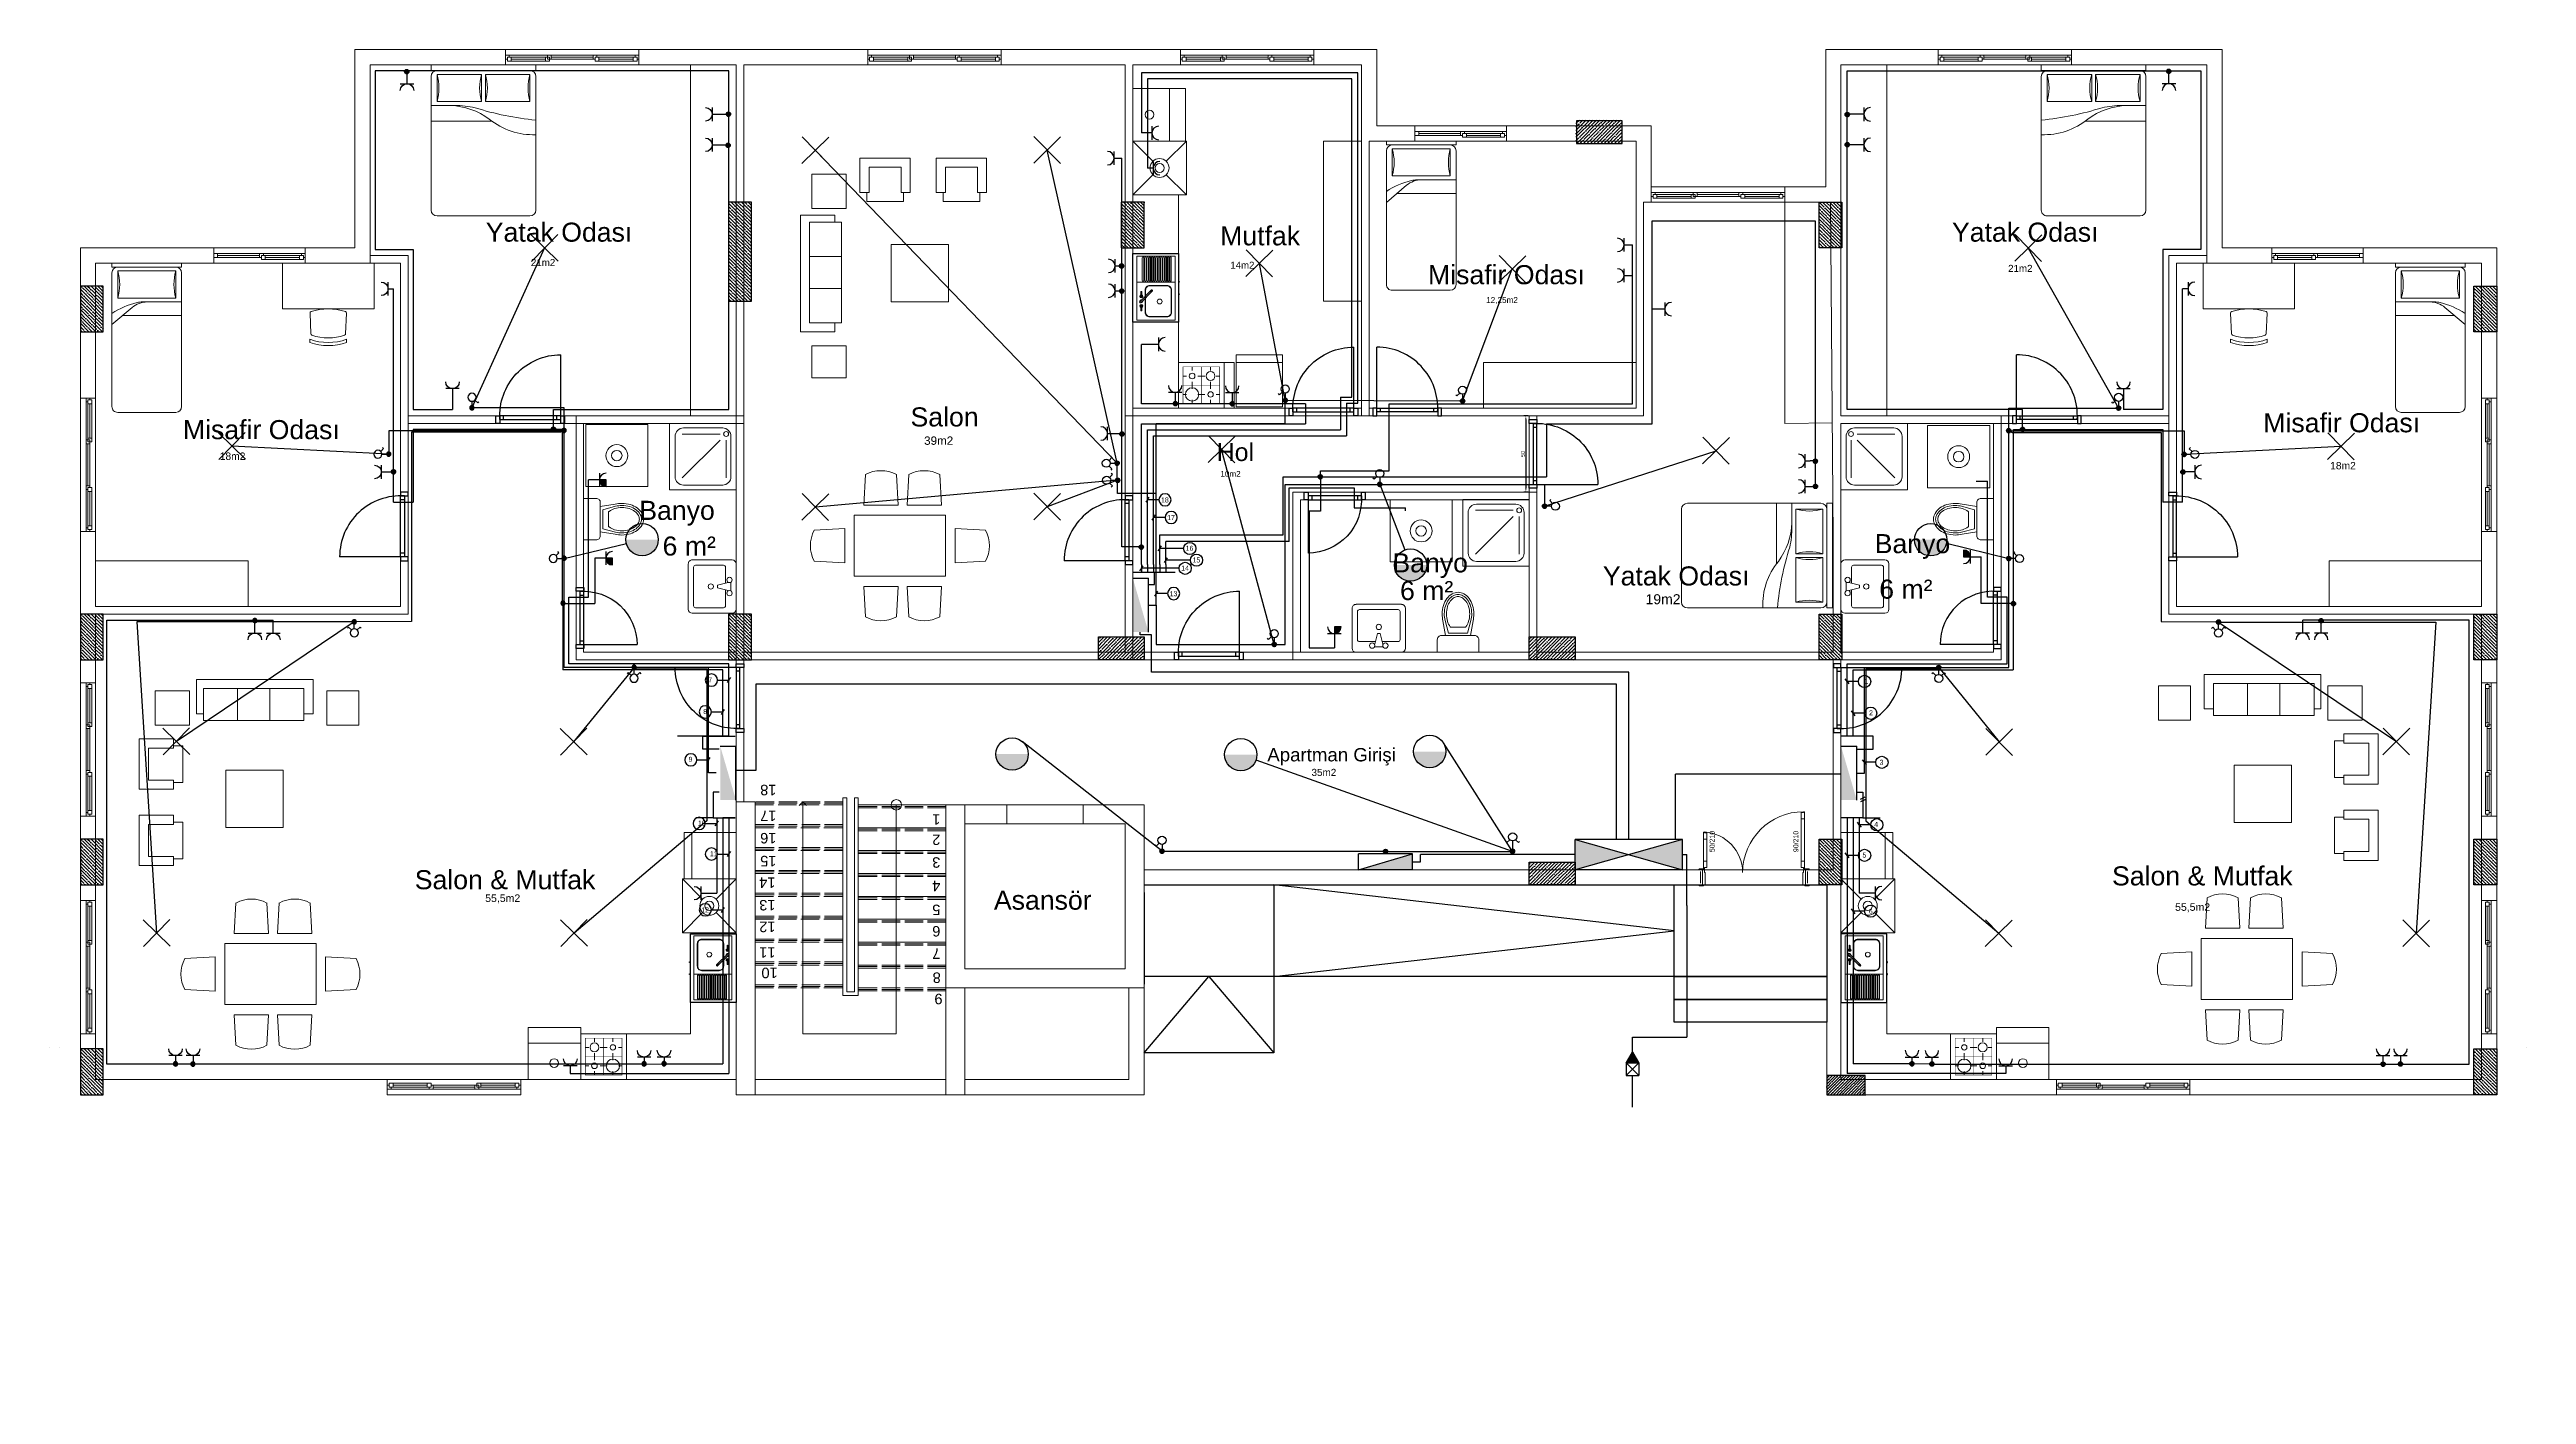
# Model space of a CAD drawing. Header units: millimetres. Extents: x 4244 to 11072, y 2695 to 6443.
# Drawn here: x 4244 to 5868, y 2695 to 3577 of the extents above; entities that cross this region are included whole.
import ezdxf
from ezdxf.enums import TextEntityAlignment as Align

# ---------------------------------------------------------------- set-up
doc = ezdxf.new("R2010")
doc.units = ezdxf.units.MM
for name, pattern in [('ACAD_ISO02W100', [15, 12, -3]), ('ACAD_ISO03W100', [30, 12, -18]), ('ACAD_ISO07W100', [3, 0, -3])]:
    doc.linetypes.add(name, pattern=pattern)
for name, color, linetype in [('Anahat', 100, 'Continuous'), ('Aydınlatma', 130, 'Continuous'), ('KULP', 3, 'Continuous'), ('LINYE', 220, 'Continuous'), ('MIMARI', 7, 'Continuous'), ('Priz Hat', 10, 'Continuous'), ('SEMBOL', 7, 'Continuous'), ('TEZGAH', 7, 'Continuous')]:
    doc.layers.add(name, color=color, linetype=linetype)
for name, color, linetype, lineweight in [('duvar', 30, 'Continuous', 20), ('kolon', 50, 'Continuous', 30), ('pencere', 241, 'Continuous', 15), ('TEFRIS', 252, 'Continuous', 15)]:
    doc.layers.add(name, color=color, linetype=linetype, lineweight=lineweight)
doc.styles.add('ATT', font='romans.shx')
doc.styles.add('M2', font='', dxfattribs={"height": 10})
doc.styles.get("Standard").update_dxf_attribs({"font": 'arial.ttf'})
doc.styles.get('M2').set_extended_font_data('Turkish Arial')
doc.dimstyles.new('ISO-25', dxfattribs={"dimtxt": 2.5, "dimasz": 2.5, "dimexe": 1.25, "dimexo": 0.625, "dimtad": 1, "dimtxsty": 'Standard', "dimcen": 2.5, "dimadec": 0, "dimazin": 0, "dimtfac": 1, "dimtmove": 0, "dimatfit": 3, "dimfxl": 1, "dimarcsym": 0})

msp = doc.modelspace()

# ---------------------------------------------------------------- texts
at = {"color": 0, "lineweight": 20, "char_height": 12.5}
for s, width, heights, insert, attachment_point in [('Yatak Odası', 109.77457, [0], (4529.528, 3463.407), 1), ('Mutfak', 109.77457, [0], (5011.052, 3461.011), 1), ('Yatak Odası', 109.77457, [0], (5490.885, 3463.407), 1), ('Misafir Odası', 109.77457, [0], (5147.35, 3435.54), 1), ('Misafir Odası', 109.77457, [0], (4330.965, 3333.985), 1), ('Salon', 199.88403, [69.445], (4852.689, 3342.312), 3), ('Misafir Odası', 109.77457, [0], (5694.994, 3338.498), 1), ('Banyo', 109.77457, [0], (4679.692, 3281.083), 3), ('6 m²', 109.77457, [0], (4645.48, 3257.693), 1), ('Banyo', 109.77457, [0], (5489.716, 3259.28), 3), ('Banyo', 109.77457, [0], (5173.498, 3246.695), 3), ('Yatak Odası', 109.77457, [0], (5261.991, 3238.099), 1), ('6 m²', 109.77457, [0], (5163.907, 3228.522), 3), ('6 m²', 109.77457, [0], (5478.108, 3229.444), 3), ('Salon & Mutfak', 319.74391, [57.385], (4601.385, 3026.326), 9), ('Salon & Mutfak', 319.74391, [57.385], (5714.217, 3028.83), 9), ('Asansör', 150.5514, [0], (4862.712, 3025.624), 1)]:
    msp.add_mtext_dynamic_manual_height_columns(s, width=width, gutter_width=6.25, heights=heights, dxfattribs=dict(at, insert=insert, attachment_point=attachment_point))
at = {"attachment_point": 1}
for s, width, gutter_width, insert, char_height in [('21m2', 21.64353, 22.87, (4559.147, 3439.585), 4.5739), ('14m2', 31.04128, 22.547, (5017.733, 3437.772), 4.5093), ('21m2', 21.64353, 22.87, (5527.689, 3435.718), 4.5739), ('12,25m2', 18.33187, 19.162, (5185.439, 3414.603), 3.8323), ('39m2', 44.35414, 27.326, (4816.948, 3323.266), 5.4652), ('Hol', 68.12449, 58.574, (5008.738, 3318.88), 11.7148), ('18m2', 18.93533, 24.101, (4355.127, 3312.749), 4.8202), ('10m2', 15.42497, 19.048, (5011.214, 3300.64), 3.8095), ('18m2', 18.93533, 24.101, (5738.826, 3306.549), 4.8202), ('19m2', 37.33343, 32.805, (5289.981, 3219.874), 6.561), ('Apartman Girişi', 230.88881, 43.765, (5041.972, 3119.051), 8.75293), ('35m2', 23.39446, 23.245, (5070.946, 3105.417), 4.6489), ('55,5m2', 43.05156, 24.675, (4529.158, 3023.097), 4.935), ('55,5m2', 43.05156, 24.675, (5637.169, 3017.304), 4.935)]:
    msp.add_mtext_dynamic_manual_height_columns(s, width=width, gutter_width=gutter_width, heights=[0], dxfattribs=dict(at, insert=insert, char_height=char_height))
at = {"color": 0, "lineweight": 20, "char_height": 6.87, "attachment_point": 9, "rotation": 180}
for s, insert in [('18', (4709.469, 3095.043)), ('17', (4709.469, 3078.114)), ('1', (4822.28, 3075.701)), ('16', (4709.469, 3063.492)), ('2', (4822.28, 3062.367)), ('15', (4709.469, 3048.495)), ('3', (4822.28, 3047.574)), ('14', (4708.857, 3034.263)), ('4', (4822.28, 3032.053)), ('13', (4708.857, 3019.575)), ('12', (4708.857, 3005.252)), ('5', (4822.28, 3016.532)), ('11', (4708.857, 2988.455)), ('6', (4822.28, 3002.467)), ('10', (4710.302, 2975.198)), ('7', (4822.298, 2987.696)), ('8', (4822.541, 2972.046)), ('9', (4823.716, 2958.12))]:
    msp.add_mtext_dynamic_manual_height_columns(s, width=170.55726, gutter_width=34.35, heights=[0], dxfattribs=dict(at, insert=insert))
at = {"color": 0, "lineweight": 20, "style": 'M2', "flags": 4}
for tag, p in [('50/210', (5335.29, 3050.84)), ('90/210', (5390.173, 3050.84))]:
    msp.add_attdef(tag, p, '160', height=3.3068, rotation=90, dxfattribs=at)
at = {"layer": 'LINYE'}
for s, height, p in [('18', 3.2526, (4972.309, 3280.015)), ('17', 3.2526, (4976.309, 3268.426)), ('16', 3.2526, (4988.415, 3248.335)), ('14', 3.2526, (4985.547, 3235.33)), ('15', 3.2526, (4992.952, 3240.681)), ('13', 3.2526, (4977.972, 3218.547)), ('7', 3.253, (4675.448, 3162.203)), ('1', 3.253, (5433.437, 3161.332)), ('8', 3.253, (4672.121, 3141.385)), ('2', 3.253, (5436.531, 3140.514)), ('9', 3.253, (4662.501, 3110.034)), ('3', 3.253, (5443.419, 3108.098)), ('10', 3.2526, (4668.663, 3068.271)), ('4', 3.253, (5439.898, 3067.399)), ('11', 3.2526, (4676.533, 3048.174)), ('5', 3.253, (5432.174, 3047.302)), ('12', 3.2526, (4670.856, 3011.308)), ('6', 3.253, (5436.33, 3010.469))]:
    msp.add_text(s, height=height, dxfattribs=at).set_placement(p)

# ---------------------------------------------------------------- blocks, each defined once
blk = doc.blocks.new('90kapı')
blk.add_line((243145.1, 70889.4), (243145.1, 70969.4))
for points in [[(243145.1, 70879.4), (243145.1, 70889.4), (243140.1, 70889.4), (243140.1, 70879.4)], [(243225.1, 70879.4), (243230.1, 70879.4), (243230.1, 70889.4), (243225.1, 70889.4)]]:
    blk.add_lwpolyline(points, close=True)
for points in [[(243145.1, 70889.4), (243225.1, 70889.4), (243225.1, 70884.4), (243220.1, 70884.4), (243220.1, 70889.4)], [(243220.1, 70884.4), (243145.1, 70884.4)], [(243150.1, 70884.4), (243150.1, 70889.4)]]:
    blk.add_lwpolyline(points)
blk.add_arc((243145.1, 70889.4), 80, 356.4167, 90)
blk = doc.blocks.new('80kapı')
blk.add_line((243283.4, 70889.4), (243283.4, 70959.4))
for points in [[(243283.4, 70879.4), (243283.4, 70889.4), (243278.4, 70889.4), (243278.4, 70879.4)], [(243353.4, 70879.4), (243358.4, 70879.4), (243358.4, 70889.4), (243353.4, 70889.4)]]:
    blk.add_lwpolyline(points, close=True)
for points in [[(243283.4, 70889.4), (243353.4, 70889.4), (243353.4, 70884.4), (243348.4, 70884.4), (243348.4, 70889.4)], [(243348.4, 70884.4), (243283.4, 70884.4)], [(243288.4, 70884.4), (243288.4, 70889.4)]]:
    blk.add_lwpolyline(points)
blk.add_arc((243283.4, 70889.4), 70, 355.904, 90)
blk = doc.blocks.new('12PBED01')
at = {"color": 0, "linetype": 'ByBlock'}
for p, q in [((0, 0), (0, 36)), ((2, 36), (0, 36)), ((2, 0), (2, 36)), ((18, 33), (4, 33)), ((4, 33), (4, 3)), ((5, 36), (74, 36)), ((18, 3), (18, 33)), ((20, 36), (20, 15.78474)), ((27, 36), (27, 5.5)), ((77, 33), (77, 3)), ((2, 0), (0, 0)), ((4, 3), (18, 3)), ((74, 0), (5, 0)), ((31.609761, 0), (22.821743, 10.433915))]:
    blk.add_line(p, q, dxfattribs=at)
for centre, radius, start, end in [((5, 33), 3, 90, 180), ((11, 57), 25, 253.739795, 286.260205), ((74, 33), 3, 0, 90), ((32, 18.164349), 12, 180, 220.10593), ((32, 15.78474), 12, 180, 193.392796), ((59.913793, 22.431034), 40.69413, 193.392796, 213.450102), ((5, 3), 3, 180, 270), ((11, -21), 25, 73.739795, 106.260205), ((74, 3), 3, 270, 0)]:
    blk.add_arc(centre, radius, start, end, dxfattribs=at)
at = {"color": 0, "linetype": 'ByBlock', "style": 'ATT'}
for tag, flags, p in [('ITEM', 3, (48.5, 22)), ('ROOM_NUMBER', 1, (48.5, 7.5))]:
    blk.add_attdef(tag, text='', height=6, dxfattribs=dict(at, flags=flags)).set_placement(p, align=Align.CENTER)
blk = doc.blocks.new('12PBED03')
at = {"color": 0, "linetype": 'ByBlock'}
for p, q in [((3, 54), (0, 54)), ((0, 0), (0, 54)), ((3, 0), (3, 54)), ((6, 54), (75, 54)), ((21, 41.758136), (21, 54)), ((29, 23), (29, 54)), ((19, 51), (5, 51)), ((5, 51), (5, 28)), ((19, 28), (19, 51)), ((78, 51), (78, 3)), ((5, 28), (19, 28)), ((5, 26), (5, 3)), ((19, 26), (5, 26)), ((19, 3), (19, 26)), ((3, 0), (0, 0)), ((5, 3), (19, 3)), ((75, 0), (6, 0))]:
    blk.add_line(p, q, dxfattribs=at)
for centre, radius, start, end in [((6, 51), 3, 90, 180), ((75, 51), 3, 0, 90), ((12, 75), 25, 253.739795, 286.260205), ((69.004289, 41.742518), 48.004291, 179.981359, 192.466744), ((57.725806, 45.629032), 36.761918, 182.539782, 216.040311), ((12, 4), 25, 73.739795, 106.260205), ((12, 50), 25, 253.739795, 286.260205), ((-120.191801, -13.95004), 149.36804, 5.357156, 17.666547), ((0.75, 1.5), 35.338541, 357.56726, 39.546081), ((6, 3), 3, 180, 270), ((12, -21), 25, 73.739795, 106.260205), ((75, 3), 3, 270, 0)]:
    blk.add_arc(centre, radius, start, end, dxfattribs=at)
at = {"color": 0, "linetype": 'ByBlock', "style": 'ATT'}
for tag, flags, p in [('ITEM', 3, (50, 33)), ('ROOM_NUMBER', 1, (50, 18.5))]:
    blk.add_attdef(tag, text='', height=6, dxfattribs=dict(at, flags=flags)).set_placement(p, align=Align.CENTER)
blk = doc.blocks.new('lav')
at = {"layer": 'TEFRIS'}
for p, q in [((2810.3, 4649.8), (2758, 4649.8)), ((2752.7, 4644.6), (2752.7, 4585.2)), ((2759.7, 4609.7), (2759.7, 4620.2)), ((2777.2, 4616.7), (2763.2, 4620.2)), ((2763.2, 4609.7), (2777.2, 4613.2)), ((2766.7, 4619.3), (2766.7, 4640.2)), ((2769.3, 4642.8), (2806, 4642.8)), ((2777.2, 4613.2), (2777.2, 4616.7)), ((2808.6, 4640.2), (2808.6, 4589.6)), ((2815.6, 4585.2), (2815.6, 4644.6)), ((2758, 4580), (2810.3, 4580)), ((2766.7, 4589.6), (2766.7, 4610.6)), ((2806, 4587), (2769.3, 4587))]:
    blk.add_line(p, q, dxfattribs=at)
for centre in [(2761.5, 4623.6), (2785.9, 4614.9), (2761.5, 4606.2)]:
    blk.add_circle(centre, 3.49, dxfattribs=at)
for centre, radius, start, end in [((2758, 4644.6), 5.24, 90, 180), ((2810.3, 4644.6), 5.24, 0, 90), ((2769.3, 4640.2), 2.62, 90, 180), ((2806, 4640.2), 2.62, 0, 90), ((2758, 4585.2), 5.24, 180, 270), ((2769.3, 4589.6), 2.62, 180, 270), ((2806, 4589.6), 2.62, 270, 0), ((2810.3, 4585.2), 5.24, 270, 0)]:
    blk.add_arc(centre, radius, start, end, dxfattribs=at)
blk = doc.blocks.new('duşak')
at = {"layer": 'TEFRIS'}
for p, q in [((1279.4, 4784.1), (1328.9, 4784.1)), ((1279.4, 4726.8), (1328.9, 4776.1)), ((1336.8, 4776.1), (1336.8, 4726.8))]:
    blk.add_line(p, q, dxfattribs=at)
blk.add_lwpolyline([(1350, 4798.1), (1350, 4710.8), (1262.7, 4710.8), (1262.7, 4798.1)], close=True, dxfattribs=at)
blk.add_lwpolyline([(1269.9, 4781.1), (1269.9, 4728.1, 0.414214), (1280.8, 4717.2), (1332.3, 4717.2, 0.414214), (1343.2, 4728.1), (1343.2, 4781.1, 0.414214), (1332.3, 4792.1), (1280.8, 4792.1, 0.414214)], format="xyb", close=True, dxfattribs=at)
blk.add_circle((1336.8, 4784.1), 3.19, dxfattribs=at)
blk = doc.blocks.new('klo')
at = {"layer": 'TEFRIS'}
blk.add_line((2781.8, 4733.8), (2781.8, 4758.7), dxfattribs=at)
for points in [[(2785, 4762.8), (2765.6, 4766, 0.058264), (2756.7, 4767, 0.073614), (2745.5, 4765.3, 0.084488), (2736.6, 4760.9, 0.106412), (2730.3, 4753.8, 0.129635), (2728.3, 4746.3, 0.129635), (2730.3, 4738.7, 0.106412), (2736.6, 4731.6, 0.084488), (2745.5, 4727.2, 0.073614), (2756.7, 4725.5, 0.058264), (2765.6, 4726.6), (2785, 4729.8)], [(2781.8, 4758.7), (2765.1, 4763.3, 0.05892), (2756.7, 4764.3, 0.073614), (2746.3, 4762.7, 0.084488), (2738.2, 4758.7, 0.106412), (2732.7, 4752.5, 0.129635), (2731, 4746.3, 0.129635), (2732.7, 4740, 0.106412), (2738.2, 4733.8, 0.084488), (2746.3, 4729.8, 0.073614), (2756.7, 4728.3, 0.05892), (2765.1, 4729.3), (2781.8, 4733.8)]]:
    blk.add_lwpolyline(points, format="xyb", dxfattribs=at)
for points in [[(2756.7, 4731, 0.073614), (2766.3, 4732.4, 0.084488), (2773.5, 4736, 0.011368), (2774.1, 4736.5), (2774.1, 4756, 0.011368), (2773.5, 4756.5, 0.084488), (2766.3, 4760.1, 0.073614), (2756.7, 4761.5, 0.073614), (2747.1, 4760.1, 0.084488), (2739.8, 4756.5, 0.106412), (2735.1, 4751.2, 0.129635), (2733.8, 4746.3, 0.129635), (2735.1, 4741.4, 0.106412), (2739.8, 4736, 0.084488), (2747.1, 4732.4, 0.073614)], [(2790.5, 4773.5), (2806.9, 4773.5), (2806.9, 4719), (2790.5, 4719, -0.414214), (2785, 4724.5), (2785, 4768.1, -0.414214)]]:
    blk.add_lwpolyline(points, format="xyb", close=True, dxfattribs=at)
blk = doc.blocks.new('ARF17')
for p, q in [((0.059, 0.421), (0.107, 0.421)), ((0.179, 0.541), (0.179, 0.493)), ((0.179, 0.255), (0.179, 0.345)), ((0.345, 0.421), (0.255, 0.421)), ((0.421, 0.541), (0.421, 0.493)), ((0.421, 0.255), (0.421, 0.345)), ((0.493, 0.421), (0.541, 0.421)), ((0.059, 0.179), (0.107, 0.179)), ((0.179, 0.107), (0.179, 0.059)), ((0.345, 0.179), (0.255, 0.179)), ((0.421, 0.107), (0.421, 0.059)), ((0.493, 0.179), (0.541, 0.179))]:
    blk.add_line(p, q)
blk.add_lwpolyline([(0, 0.6), (0, 0), (0.6, 0), (0.6, 0.6)], close=True)
at = {"const_width": 0.006}
blk.add_lwpolyline([(0.059, 0.541), (0.059, 0.059), (0.541, 0.059), (0.541, 0.541)], close=True, dxfattribs=at)
at = {"const_width": 0.005}
for points in [[(0.3, 0.541), (0.3, 0.059)], [(0.059, 0.3), (0.541, 0.3)]]:
    blk.add_lwpolyline(points, dxfattribs=at)
for centre, radius in [((0.179, 0.421), 0.0879), ((0.421, 0.421), 0.0352), ((0.179, 0.179), 0.0373), ((0.421, 0.179), 0.058)]:
    blk.add_circle(centre, radius)
blk = doc.blocks.new('AR365L')
blk.add_line((0, 0.1), (0.61, 0.1))
blk.add_lwpolyline([(0, 0), (0, 0.68), (0.61, 0.68), (0.61, 0)], close=True)
blk = doc.blocks.new('KLM21SAG')
blk.add_lwpolyline([(0.9, -0.6), (0.9, 0), (0, 0), (0, -0.6)], close=True)
at = {"layer": 'KULP'}
for points in [[(0.365, -0.6), (0.365, -0.61), (0.375, -0.61), (0.375, -0.6)], [(0.525, -0.6), (0.525, -0.61), (0.535, -0.61), (0.535, -0.6)]]:
    blk.add_lwpolyline(points, dxfattribs=at)
at = {"layer": 'TEFRIS'}
blk.add_line((0.373, -0.555), (0.373, -0.055), dxfattribs=at)
blk.add_lwpolyline([(0.033, -0.055), (0.033, -0.555), (0.873, -0.555), (0.873, -0.055)], close=True, dxfattribs=at)
for points in [[(0.053, -0.125), (0.353, -0.125, -1), (0.353, -0.145), (0.053, -0.145, -1), (0.053, -0.125)], [(0.053, -0.155), (0.353, -0.155, -1), (0.353, -0.175), (0.053, -0.175, -1), (0.053, -0.155)], [(0.053, -0.185), (0.353, -0.185, -1), (0.353, -0.205), (0.053, -0.205, -1), (0.053, -0.185)], [(0.053, -0.215), (0.353, -0.215, -1), (0.353, -0.235), (0.053, -0.235, -1), (0.053, -0.215)], [(0.053, -0.245), (0.353, -0.245, -1), (0.353, -0.265), (0.053, -0.265, -1), (0.053, -0.245)], [(0.053, -0.275), (0.353, -0.275, -1), (0.353, -0.295), (0.053, -0.295, -1), (0.053, -0.275)], [(0.053, -0.305), (0.353, -0.305, -1), (0.353, -0.325), (0.053, -0.325, -1), (0.053, -0.305)], [(0.053, -0.335), (0.353, -0.335, -1), (0.353, -0.355), (0.053, -0.355, -1), (0.053, -0.335)], [(0.053, -0.365), (0.353, -0.365, -1), (0.353, -0.385), (0.053, -0.385, -1), (0.053, -0.365)], [(0.053, -0.395), (0.353, -0.395, -1), (0.353, -0.415), (0.053, -0.415, -1), (0.053, -0.395)], [(0.053, -0.425), (0.353, -0.425, -1), (0.353, -0.445), (0.053, -0.445, -1), (0.053, -0.425)], [(0.053, -0.455), (0.353, -0.455, -1), (0.353, -0.475), (0.053, -0.475, -1), (0.053, -0.455)], [(0.053, -0.485), (0.353, -0.485, -1), (0.353, -0.505), (0.053, -0.505, -1), (0.053, -0.485)]]:
    blk.add_lwpolyline(points, format="xyb", dxfattribs=at)
for points in [[(0.417, -0.223), (0.417, -0.45, 0.414214), (0.477, -0.51), (0.769, -0.51, 0.414214), (0.829, -0.45), (0.829, -0.223, 0.414214), (0.769, -0.163), (0.477, -0.163, 0.414214)], [(0.423, -0.223), (0.423, -0.45, 0.414214), (0.477, -0.504), (0.769, -0.504, 0.414214), (0.823, -0.45), (0.823, -0.223, 0.414214), (0.769, -0.169), (0.477, -0.169, 0.414214)], [(0.479, -0.243), (0.63, -0.093, -1), (0.643, -0.106), (0.493, -0.257, -1)], [(0.502, -0.107), (0.57, -0.107, -0.563183), (0.57, -0.119), (0.502, -0.119, -1)], [(0.744, -0.107), (0.675, -0.107, 0.563183), (0.675, -0.119), (0.744, -0.119, 1)]]:
    blk.add_lwpolyline(points, format="xyb", close=True, dxfattribs=at)
for centre, radius in [((0.496, -0.24), 0.00635), ((0.628, -0.353), 0.0317)]:
    blk.add_circle(centre, radius, dxfattribs=at)
for centre, start, end in [((0.559, -0.113), 199.4712, 160.5288), ((0.623, -0.113), 75, 195), ((0.623, -0.113), 255, 15), ((0.687, -0.113), 19.4712, 340.5288)]:
    blk.add_arc(centre, 0.0191, start, end, dxfattribs=at)
at = {"layer": 'TEZGAH'}
blk.add_lwpolyline([(0, 0), (0, -0.6), (0.9, -0.6), (0.9, 0)], close=True, dxfattribs=at)
blk = doc.blocks.new('desk-10')
at = {"color": 0, "linetype": 'ByBlock'}
for p, q in [((0, 0.6), (-1.2, 0.6)), ((-1.2, 0.6), (-1.2, 0)), ((0, 0), (0, 0.6)), ((-1.2, 0), (0, 0)), ((-0.839, -0.055), (-0.828, -0.325)), ((-0.361, -0.055), (-0.372, -0.325)), ((-0.84, -0.398), (-0.84, -0.44)), ((-0.36, -0.44), (-0.36, -0.398))]:
    blk.add_line(p, q, dxfattribs=at)
for centre, radius, start, end in [((-0.6, -0.74), 0.74, 72.2612, 107.7388), ((-0.819, -0.054), 0.02, 107.7388, 182.465), ((-0.381, -0.054), 0.02, 357.535, 72.2612), ((-0.6, 0.26), 0.7, 249.949, 290.051), ((-0.6, 0.26), 0.74, 251.0754, 288.9246), ((-0.808, -0.324), 0.02, 182.465, 250.4227), ((-0.6, 0.26), 0.64, 250.4227, 289.5773), ((-0.392, -0.324), 0.02, 289.5773, 357.535)]:
    blk.add_arc(centre, radius, start, end, dxfattribs=at)
blk = doc.blocks.new('table-11')
at = {"color": 0, "linetype": 'ByBlock'}
for p, q in [((-1.122, 0.533), (-1.144, 0.134)), ((-0.716, 0.533), (-0.694, 0.134)), ((-0.554, 0.533), (-0.576, 0.134)), ((-0.148, 0.533), (-0.126, 0.134)), ((0, 0), (-1.2, 0)), ((-1.2, -0.8), (-1.2, 0)), ((-1.144, 0.134), (-0.694, 0.134)), ((-0.576, 0.134), (-0.126, 0.134)), ((0, -0.8), (0, 0)), ((-1.723, -0.197), (-1.324, -0.175)), ((-1.324, -0.625), (-1.324, -0.175)), ((0.523, -0.197), (0.124, -0.175)), ((0.124, -0.625), (0.124, -0.175)), ((-1.723, -0.603), (-1.324, -0.625)), ((0.523, -0.603), (0.124, -0.625)), ((0, -0.8), (-1.2, -0.8)), ((-1.144, -0.934), (-0.694, -0.934)), ((-1.122, -1.333), (-1.144, -0.934)), ((-0.716, -1.333), (-0.694, -0.934)), ((-0.576, -0.934), (-0.126, -0.934)), ((-0.554, -1.333), (-0.576, -0.934)), ((-0.148, -1.333), (-0.126, -0.934))]:
    blk.add_line(p, q, dxfattribs=at)
for centre, start, end in [((-0.919, 0.159), 61.4891, 118.5109), ((-0.351, 0.159), 61.4891, 118.5109), ((-1.349, -0.4), 151.4891, 208.5109), ((0.149, -0.4), 331.4891, 28.5109), ((-0.919, -0.959), 241.4891, 298.5109), ((-0.351, -0.959), 241.4891, 298.5109)]:
    blk.add_arc(centre, 0.425, start, end, dxfattribs=at)
blk = doc.blocks.new('ARM')
at = {"layer": 'SEMBOL', "color": 2}
for p, q in [((17.5, 0), (-17.5, 0)), ((0, 17.5), (0, -17.5))]:
    blk.add_line(p, q, dxfattribs=at)
blk = doc.blocks.new('Priz Toprakli')
at = {"layer": 'SEMBOL', "linetype": 'ByBlock'}
blk.add_line((17.7, 0), (-17.7, 0), dxfattribs=at)
at = {"layer": 'SEMBOL', "color": 1, "ltscale": 10}
blk.add_line((0, 0), (0, 12.6), dxfattribs=at)
at = {"layer": 'SEMBOL', "linetype": 'ByBlock'}
blk.add_arc((0, -17.6), 17.7, 0, 180, dxfattribs=at)
blk = doc.blocks.new('Adi Anahtar')
at = {"layer": 'MIMARI', "linetype": 'ACAD_ISO03W100', "ltscale": 10}
blk.add_line((0, 10.6), (0, 28.4), dxfattribs=at)
at = {"layer": 'SEMBOL'}
for p, q in [((7.5, 7.5), (15, 15)), ((15, 15), (18, 12))]:
    blk.add_line(p, q, dxfattribs=at)
blk.add_circle((0, 0), 10.6, dxfattribs=at)
blk = doc.blocks.new('Komitator')
at = {"layer": 'MIMARI', "linetype": 'ACAD_ISO03W100', "ltscale": 10}
blk.add_line((0, 10.6), (0, 28.4), dxfattribs=at)
at = {"layer": 'SEMBOL'}
for p, q in [((-15, 15), (-18, 12)), ((-7.5, 7.5), (-15, 15)), ((7.5, 7.5), (15, 15)), ((15, 15), (18, 12))]:
    blk.add_line(p, q, dxfattribs=at)
blk.add_circle((0, 0), 10.6, dxfattribs=at)
blk = doc.blocks.new('Buat')
at = {"layer": 'SEMBOL'}
for p, q in [((5465.8, 3079.5), (5468.6, 3079.5)), ((5465.8, 3079.5), (5468.6, 3079.5)), ((5465.8, 3079.4), (5468.6, 3079.4)), ((5465.8, 3079.3), (5468.6, 3079.3)), ((5465.8, 3079.2), (5468.6, 3079.2)), ((5465.8, 3079.1), (5468.6, 3079.1)), ((5465.9, 3079.9), (5468.5, 3079.9)), ((5465.9, 3079.8), (5468.6, 3079.8)), ((5465.9, 3079.7), (5468.6, 3079.7)), ((5465.9, 3079.6), (5468.6, 3079.6)), ((5465.9, 3079), (5468.6, 3079)), ((5465.9, 3078.9), (5468.6, 3078.9)), ((5465.9, 3078.8), (5468.6, 3078.8)), ((5466, 3080.1), (5468.4, 3080.1)), ((5466, 3080), (5468.5, 3080)), ((5466, 3078.7), (5468.5, 3078.7)), ((5466, 3078.7), (5468.5, 3078.7)), ((5466.1, 3080.2), (5468.4, 3080.2)), ((5466.1, 3080.2), (5468.3, 3080.2)), ((5466.1, 3078.6), (5468.4, 3078.6)), ((5466.1, 3078.5), (5468.4, 3078.5)), ((5466.2, 3080.3), (5468.2, 3080.3)), ((5466.2, 3078.4), (5468.3, 3078.4)), ((5466.3, 3080.4), (5468.1, 3080.4)), ((5466.3, 3078.3), (5468.2, 3078.3)), ((5466.4, 3080.5), (5468, 3080.5)), ((5466.4, 3078.2), (5468.1, 3078.2)), ((5466.5, 3078.1), (5468, 3078.1)), ((5466.6, 3080.6), (5467.9, 3080.6)), ((5466.7, 3078), (5467.8, 3078)), ((5466.8, 3080.7), (5467.7, 3080.7)), ((5467, 3078), (5467.5, 3078))]:
    blk.add_line(p, q, dxfattribs=at)
blk.add_circle((5467.2, 3079.3), 1.41, dxfattribs=at)
blk = doc.blocks.new('etanş')
at = {"layer": 'MIMARI', "linetype": 'ACAD_ISO03W100', "ltscale": 10}
blk.add_hatch(color=256, dxfattribs=at).paths.add_polyline_path([(5406.7, 5512.8), (5406, 5512.8, 0.402331), (5389, 5495.1), (5406.7, 5495.1)])
for p, q in [((5389, 5495.1), (5406.7, 5495.1)), ((5406.7, 5495.1), (5406.7, 5512.7))]:
    blk.add_line(p, q, dxfattribs=at)
at = {"layer": 'SEMBOL', "color": 1, "ltscale": 10}
blk.add_line((5406.7, 5512.8), (5406.7, 5525.3), dxfattribs=at)
at = {"layer": 'SEMBOL', "linetype": 'ByBlock'}
blk.add_line((5424.4, 5512.8), (5389, 5512.8), dxfattribs=at)
blk.add_arc((5406.7, 5495.1), 17.7, 0, 180, dxfattribs=at)
blk = doc.blocks.new('*D55')
at = {"color": 0, "lineweight": -2, "transparency": 16777216}
for p, q in [((5213.1, 3336.8), (5210.2, 3336.8)), ((5211.5, 3334.3), (5211.5, 3289.3)), ((5213.1, 3286.8), (5210.2, 3286.8))]:
    blk.add_line(p, q, dxfattribs=at)
at = {"color": 0, "transparency": 16777216}
for points in [[(5211.1, 3334.3), (5211.9, 3334.3), (5211.5, 3336.8)], [(5211.1, 3289.3), (5211.9, 3289.3), (5211.5, 3286.8)]]:
    blk.add_solid(points, dxfattribs=at)
at = {"layer": 'Defpoints', "color": 0, "transparency": 16777216}
for p in [(5213.7, 3336.8), (5211.5, 3286.8), (5213.7, 3286.8)]:
    blk.add_point(p, dxfattribs=at)
at = {"color": 0, "transparency": 16777216, "insert": (5209.6, 3311.8), "char_height": 2.5, "attachment_point": 5, "rotation": 90}
blk.add_mtext('50', dxfattribs=at)
blk = doc.blocks.new('boatt')
at = {"layer": 'SEMBOL'}
for p, q in [((-1.4, 0.4), (1.4, 0.4)), ((-1.4, 0.4), (1.4, 0.4)), ((-1.4, 0.3), (1.4, 0.3)), ((-1.4, 0.2), (1.4, 0.2)), ((-1.4, 0.1), (1.4, 0.1)), ((-1.4, 0), (1.4, 0)), ((-1.3, 0.7), (1.3, 0.7)), ((-1.3, 0.6), (1.3, 0.6)), ((-1.3, 0.5), (1.3, 0.5)), ((-1.2, 0.9), (1.2, 0.9)), ((-1.2, 0.8), (1.2, 0.8)), ((-1.1, 1), (1.1, 1)), ((-1, 1.1), (1, 1.1)), ((-0.9, 1.1), (0.9, 1.1)), ((-0.8, 1.2), (0.8, 1.2)), ((-0.6, 1.3), (0.6, 1.3)), ((-0.4, 1.4), (0.4, 1.4)), ((-1.4, -0.1), (1.4, -0.1)), ((-1.4, -0.2), (1.4, -0.2)), ((-1.4, -0.3), (1.4, -0.3)), ((-1.3, -0.4), (1.3, -0.4)), ((-1.3, -0.4), (1.3, -0.4)), ((-1.3, -0.5), (1.3, -0.5)), ((-1.2, -0.6), (1.2, -0.6)), ((-1.2, -0.7), (1.2, -0.7)), ((-1.1, -0.8), (1.1, -0.8)), ((-1, -0.9), (1, -0.9)), ((-1, -1), (1, -1)), ((-0.9, -1.1), (0.9, -1.1)), ((-0.7, -1.1), (0.7, -1.1)), ((-0.5, -1.2), (0.5, -1.2)), ((-0.2, -1.3), (0.2, -1.3))]:
    blk.add_line(p, q, dxfattribs=at)
blk.add_circle((0, 0.1), 1.41, dxfattribs=at)
blk = doc.blocks.new('Linye')
at = {"layer": 'LINYE'}
for p, q in [((0, 0), (-2.3, 3.3)), ((15, 0), (0, 0)), ((0, 0), (2.3, -3.3))]:
    blk.add_line(p, q, dxfattribs=at)
blk.add_circle((23, 0), 8, dxfattribs=at)
blk = doc.blocks.new('KOFRE')
at = {"layer": 'MIMARI'}
blk.add_hatch(color=7, dxfattribs=at).paths.add_polyline_path([(-11.8, -11.8), (-11.8, 11.8), (-32.3, 0)])
at = {"ltscale": 0.1}
blk.add_line((-32.3, 0), (-59.3, 0), dxfattribs=at)
at = {"layer": 'MIMARI', "color": 7}
for p, q in [((-11.8, 11.8), (11.8, 11.8)), ((-11.8, -11.8), (-11.8, 11.8)), ((-11.8, 11.8), (11.8, -11.8)), ((11.8, 11.8), (-11.8, -11.8)), ((11.8, -11.8), (11.8, 11.8)), ((70.8, 0), (11.8, 0)), ((-11.8, -11.8), (11.8, -11.8))]:
    blk.add_line(p, q, dxfattribs=at)
blk.add_lwpolyline([(-11.8, 11.8), (-11.8, -11.8), (-32.3, 0)], close=True, dxfattribs=at)

# ---------------------------------------------------------------- dimensions: what is measured, and where the dimension line sits
dim = msp.add_linear_dim(base=(5211.499, 3286.83), p1=(5213.723, 3336.83), p2=(5213.723, 3286.83), angle=90, dimstyle='ISO-25')
dim.commit()
dim.dimension.update_dxf_attribs({"geometry": '*D55', "text_midpoint": (5209.598, 3311.83)})

# ---------------------------------------------------------------- hatches: boundary and pattern name
at = {"lineweight": -3}
h = msp.add_hatch(dxfattribs=at)
h.set_pattern_fill('ANSI35', color=0, scale=0.5)
h.set_pattern_definition([(45, (-67749.211, -9535.5163), (-2.24506403, 2.24506403), []), (45, (-67746.9658, -9535.5163), (-2.24506403, 2.24506403), [3.96875, -0.79375, 0, -0.79375])])
h.paths.add_polyline_path([(5274.347, 3530.568), (5244.347, 3530.568), (5244.347, 3515.568), (5274.347, 3515.568)])
h = msp.add_hatch(dxfattribs=at)
h.set_pattern_fill('ANSI35', color=0, scale=0.5, angle=-90)
h.set_pattern_definition([(315, (-7637.3617, 76495.388), (2.24506403, 2.24506403), []), (315, (-7637.3617, 76493.143), (2.24506403, 2.24506403), [3.96875, -0.79375, 0, -0.79375])])
h.paths.add_polyline_path([(4688.723, 3476.83), (4688.723, 3411.83), (4703.723, 3411.83), (4703.723, 3476.83)])
h = msp.add_hatch(dxfattribs=at)
h.set_pattern_fill('ANSI35', color=0, scale=0.5, angle=90)
h.set_pattern_definition([(135, (18012.3076, -69546.727), (-2.24506403, -2.24506403), []), (135, (18012.3076, -69544.482), (-2.24506403, -2.24506403), [3.96875, -0.79375, 0, -0.79375])])
h.paths.add_polyline_path([(4946.223, 3476.83), (4946.223, 3446.83), (4961.223, 3446.83), (4961.223, 3476.83)])
h = msp.add_hatch(dxfattribs=at)
h.set_pattern_fill('ANSI35', color=0, scale=0.5, angle=-90)
h.set_pattern_definition([(315, (-7647.3617, 76500.388), (2.24506403, 2.24506403), []), (315, (-7647.3617, 76498.143), (2.24506403, 2.24506403), [3.96875, -0.79375, 0, -0.79375])])
h.paths.add_polyline_path([(5418.723, 3476.83), (5418.723, 3446.83), (5403.723, 3446.83), (5403.723, 3476.83)])
h = msp.add_hatch(dxfattribs=at)
h.set_pattern_fill('ANSI35', color=0, scale=0.5, angle=-90)
h.set_pattern_definition([(315, (-7332.3617, 76445.388), (2.24506403, 2.24506403), []), (315, (-7332.3617, 76443.143), (2.24506403, 2.24506403), [3.96875, -0.79375, 0, -0.79375])])
h.paths.add_polyline_path([(4263.723, 3421.83), (4263.723, 3391.83), (4278.723, 3391.83), (4278.723, 3421.83)])
h = msp.add_hatch(dxfattribs=at)
h.set_pattern_fill('ANSI35', color=0, scale=0.5, angle=-90)
h.set_pattern_definition([(315, (-8252.1345, 76445.388), (2.24506403, 2.24506403), []), (315, (-8252.1345, 76443.143), (2.24506403, 2.24506403), [3.96875, -0.79375, 0, -0.79375])])
h.paths.add_polyline_path([(5848.087, 3421.83), (5848.087, 3391.83), (5833.087, 3391.83), (5833.087, 3421.83)])
h = msp.add_hatch(dxfattribs=at)
h.set_pattern_fill('ANSI35', color=0, scale=0.5, angle=-90)
h.set_pattern_definition([(315, (-7332.3617, 76230.388), (2.24506403, 2.24506403), []), (315, (-7332.3617, 76228.143), (2.24506403, 2.24506403), [3.96875, -0.79375, 0, -0.79375])])
h.paths.add_polyline_path([(4263.723, 3206.83), (4263.723, 3176.83), (4278.723, 3176.83), (4278.723, 3206.83)])
h = msp.add_hatch(dxfattribs=at)
h.set_pattern_fill('ANSI35', color=0, scale=0.5, angle=-90)
h.set_pattern_definition([(315, (-7637.3617, 76230.388), (2.24506403, 2.24506403), []), (315, (-7637.3617, 76228.143), (2.24506403, 2.24506403), [3.96875, -0.79375, 0, -0.79375])])
h.paths.add_polyline_path([(4688.723, 3206.83), (4688.723, 3176.83), (4703.723, 3176.83), (4703.723, 3206.83)])
h = msp.add_hatch(dxfattribs=at)
h.set_pattern_fill('ANSI35', color=0, scale=0.5, angle=-90)
h.set_pattern_definition([(315, (-7647.3617, 76230.388), (2.24506403, 2.24506403), []), (315, (-7647.3617, 76228.143), (2.24506403, 2.24506403), [3.96875, -0.79375, 0, -0.79375])])
h.paths.add_polyline_path([(5418.723, 3206.83), (5418.723, 3176.83), (5403.723, 3176.83), (5403.723, 3206.83)])
h = msp.add_hatch(dxfattribs=at)
h.set_pattern_fill('ANSI35', color=0, scale=0.5, angle=-90)
h.set_pattern_definition([(315, (-8252.1345, 76230.388), (2.24506403, 2.24506403), []), (315, (-8252.1345, 76228.143), (2.24506403, 2.24506403), [3.96875, -0.79375, 0, -0.79375])])
h.paths.add_polyline_path([(5848.087, 3206.83), (5848.087, 3176.83), (5833.087, 3176.83), (5833.087, 3206.83)])
h = msp.add_hatch(dxfattribs=at)
h.set_pattern_fill('ANSI35', color=0, scale=0.5)
h.set_pattern_definition([(45, (-68092.3346, -9874.2543), (-2.24506403, 2.24506403), []), (45, (-68090.0895, -9874.2543), (-2.24506403, 2.24506403), [3.96875, -0.79375, 0, -0.79375])])
h.paths.add_polyline_path([(4931.223, 3191.83), (4961.223, 3191.83), (4961.223, 3176.83), (4931.223, 3176.83)])
h = msp.add_hatch(dxfattribs=at)
h.set_pattern_fill('ANSI35', color=0, scale=0.5)
h.set_pattern_definition([(45, (-67809.8346, -9874.2543), (-2.24506403, 2.24506403), []), (45, (-67807.5895, -9874.2543), (-2.24506403, 2.24506403), [3.96875, -0.79375, 0, -0.79375])])
h.paths.add_polyline_path([(5213.723, 3191.83), (5243.723, 3191.83), (5243.723, 3176.83), (5213.723, 3176.83)])
h = msp.add_hatch(dxfattribs=at)
h.set_pattern_fill('ANSI35', color=0, scale=0.5, angle=-90)
h.set_pattern_definition([(315, (-7332.3617, 76082.888), (2.24506403, 2.24506403), []), (315, (-7332.3617, 76080.643), (2.24506403, 2.24506403), [3.96875, -0.79375, 0, -0.79375])])
h.paths.add_polyline_path([(4263.723, 3059.33), (4263.723, 3029.33), (4278.723, 3029.33), (4278.723, 3059.33)])
h = msp.add_hatch(dxfattribs=at)
h.set_pattern_fill('ANSI35', color=0, scale=0.5, angle=-90)
h.set_pattern_definition([(315, (-7647.3617, 76082.888), (2.24506403, 2.24506403), []), (315, (-7647.3617, 76080.643), (2.24506403, 2.24506403), [3.96875, -0.79375, 0, -0.79375])])
h.paths.add_polyline_path([(5418.723, 3059.33), (5418.723, 3029.33), (5403.723, 3029.33), (5403.723, 3059.33)])
h = msp.add_hatch(dxfattribs=at)
h.set_pattern_fill('ANSI35', color=0, scale=0.5, angle=-90)
h.set_pattern_definition([(315, (-8252.1345, 76082.888), (2.24506403, 2.24506403), []), (315, (-8252.1345, 76080.643), (2.24506403, 2.24506403), [3.96875, -0.79375, 0, -0.79375])])
h.paths.add_polyline_path([(5848.087, 3059.33), (5848.087, 3029.33), (5833.087, 3029.33), (5833.087, 3059.33)])
h = msp.add_hatch(dxfattribs=at)
h.set_pattern_fill('ANSI35', color=0, scale=0.5)
h.set_pattern_definition([(45, (-67809.8346, -10021.7543), (-2.24506403, 2.24506403), []), (45, (-67807.5895, -10021.7543), (-2.24506403, 2.24506403), [3.96875, -0.79375, 0, -0.79375])])
h.paths.add_polyline_path([(5213.723, 3044.33), (5243.723, 3044.33), (5243.723, 3029.33), (5213.723, 3029.33)])
h = msp.add_hatch(dxfattribs=at)
h.set_pattern_fill('ANSI35', color=0, scale=0.5, angle=-90)
h.set_pattern_definition([(315, (-7332.3617, 75945.388), (2.24506403, 2.24506403), []), (315, (-7332.3617, 75943.143), (2.24506403, 2.24506403), [3.96875, -0.79375, 0, -0.79375])])
h.paths.add_polyline_path([(4263.723, 2921.83), (4263.723, 2891.83), (4278.723, 2891.83), (4278.723, 2921.83)])
h = msp.add_hatch(dxfattribs=at)
h.set_pattern_fill('ANSI35', color=0, scale=0.5, angle=-90)
h.set_pattern_definition([(315, (-8252.1345, 75945.388), (2.24506403, 2.24506403), []), (315, (-8252.1345, 75943.143), (2.24506403, 2.24506403), [3.96875, -0.79375, 0, -0.79375])])
h.paths.add_polyline_path([(5848.087, 2921.83), (5848.087, 2891.83), (5833.087, 2891.83), (5833.087, 2921.83)])
h = msp.add_hatch(dxfattribs=at)
h.set_pattern_fill('ANSI35', color=0, scale=0.422356)
h.set_pattern_definition([(45, (-56249.7508, -8132.5667), (-1.89643068, 1.89643068), []), (45, (-56247.8544, -8132.5667), (-1.89643068, 1.89643068), [3.35244748, -0.6704895, 0, -0.6704895])])
h.paths.add_polyline_path([(5434.064, 2904.501), (5408.723, 2904.501), (5408.723, 2891.83), (5434.064, 2891.83)])
at = {"layer": 'Aydınlatma', "linetype": 'ACAD_ISO03W100', "ltscale": 10}
for points in [[(4642.649, 3255.627, -1), (4621.455, 3255.627)], [(5466.33, 3255.526, 1), (5487.524, 3255.526)], [(5125.278, 3238.957, 1), (5146.472, 3238.957)], [(4864.08, 3115.084, 1), (4885.274, 3115.084)], [(5013.978, 3114.719, 1), (5035.172, 3114.719)], [(5137.861, 3116.782, 1), (5159.055, 3116.782)]]:
    msp.add_hatch(color=2, dxfattribs=at).paths.add_polyline_path(points)
at = {"layer": 'SEMBOL', "ltscale": 10}
for points in [[(4953.757, 3230.409), (4953.757, 3195.085), (4964.064, 3195.085)], [(4683.29, 3120.268), (4683.29, 3084.944), (4693.598, 3084.944)], [(5418.135, 3120.268), (5418.135, 3084.944), (5428.442, 3084.944)], [(5101.821, 3039.33), (5137.145, 3039.33), (5137.145, 3049.638)]]:
    msp.add_hatch(color=256, dxfattribs=at).paths.add_polyline_path(points)
at = {"layer": 'SEMBOL'}
h = msp.add_hatch(color=256, dxfattribs=at)
h.paths.add_polyline_path([(5314.114, 3039.33), (5314.114, 3059.112), (5278.919, 3049.221)])
h.paths.add_polyline_path([(5243.723, 3059.112), (5243.723, 3039.33), (5278.919, 3049.221)])

# ---------------------------------------------------------------- linework, layer by layer
for p, q in [((5058.723, 3286.83), (5058.723, 3286.83)), ((5314.114, 3049.221), (5317.071, 3049.221))]:
    msp.add_line(p, q)
at = {"color": 0, "lineweight": 20}
for p, q in [((4766.223, 2991.83), (4766.223, 3086.33)), ((4737.473, 3083.828), (4735.055, 3081.409)), ((4737.473, 3083.828), (4735.055, 3081.409)), ((4737.473, 3083.83), (4737.473, 3006.83)), ((4737.473, 3083.828), (4739.891, 3081.409)), ((4737.473, 3083.828), (4739.891, 3081.409)), ((4798.723, 2931.83), (4798.723, 3081.83)), ((5392.092, 3076.83), (5392.092, 3040.655)), ((5393.492, 3076.83), (5392.092, 3076.83)), ((5392.092, 3072.58), (5394.242, 3072.58)), ((5393.492, 3077.33), (5393.492, 3076.83)), ((5394.242, 3077.18), (5393.492, 3077.33)), ((5394.242, 3040.305), (5394.242, 3077.18)), ((5327.954, 3063.883), (5328.704, 3064.033)), ((5327.954, 3040.305), (5327.954, 3063.883)), ((5330.104, 3059.283), (5327.954, 3059.283)), ((5328.704, 3064.033), (5328.704, 3063.533)), ((5328.704, 3063.533), (5330.104, 3063.533)), ((5330.104, 3063.533), (5330.104, 3040.655)), ((5326.098, 3038.08), (5326.098, 3030.58)), ((5326.098, 3038.08), (5326.098, 3030.58)), ((5327.348, 3039.33), (5328.598, 3039.33)), ((5327.348, 3029.33), (5327.348, 3039.33)), ((5328.704, 3039.73), (5327.904, 3039.73)), ((5330.104, 3044.905), (5327.954, 3044.905)), ((5328.704, 3040.155), (5327.954, 3040.305)), ((5328.304, 3039.33), (5328.304, 3040.13)), ((5328.598, 3037.58), (5328.598, 3039.33)), ((5328.598, 3037.58), (5329.098, 3037.58)), ((5330.104, 3040.655), (5328.704, 3040.655)), ((5328.704, 3040.655), (5328.704, 3040.155)), ((5329.098, 3037.58), (5329.098, 3029.33)), ((5392.092, 3044.905), (5394.242, 3044.905)), ((5392.092, 3040.655), (5393.492, 3040.655)), ((5393.098, 3037.58), (5393.098, 3029.33)), ((5393.598, 3037.58), (5393.098, 3037.58)), ((5393.492, 3040.655), (5393.492, 3040.155)), ((5393.492, 3040.155), (5394.242, 3040.305)), ((5393.492, 3039.73), (5394.292, 3039.73)), ((5394.848, 3039.33), (5393.598, 3039.33)), ((5393.598, 3037.58), (5393.598, 3039.33)), ((5393.892, 3039.33), (5393.892, 3040.13)), ((5394.848, 3029.33), (5394.848, 3039.33)), ((5396.098, 3038.08), (5396.098, 3030.58)), ((4771.223, 3036.83), (4771.223, 2959.33)), ((5327.348, 3029.33), (5329.098, 3029.33)), ((5394.848, 3029.33), (5393.098, 3029.33)), ((4737.473, 2931.83), (4737.473, 3006.83)), ((4766.223, 2959.33), (4766.223, 2991.83)), ((4771.223, 2959.33), (4766.223, 2959.33)), ((4737.473, 2931.83), (4798.723, 2931.83))]:
    msp.add_line(p, q, dxfattribs=at)
at = {"color": 0, "linetype": 'ACAD_ISO02W100', "lineweight": 20}
for p, q in [((4763.723, 3083.83), (4706.223, 3083.83)), ((4763.723, 3083.83), (4706.223, 3083.83)), ((4763.723, 3082.83), (4706.223, 3082.83)), ((4831.223, 3080.83), (4773.723, 3080.83)), ((4831.223, 3079.83), (4773.723, 3079.83)), ((4763.723, 3068.83), (4706.223, 3068.83)), ((4763.723, 3067.83), (4706.223, 3067.83)), ((4763.723, 3053.83), (4706.223, 3053.83)), ((4831.223, 3065.83), (4773.723, 3065.83)), ((4831.223, 3064.83), (4773.723, 3064.83)), ((4763.723, 3052.83), (4706.223, 3052.83)), ((4763.723, 3038.83), (4706.223, 3038.83)), ((4763.723, 3038.83), (4706.223, 3038.83)), ((4763.723, 3037.83), (4706.223, 3037.83)), ((4831.223, 3050.83), (4773.723, 3050.83)), ((4831.223, 3049.83), (4773.723, 3049.83)), ((4763.723, 3023.83), (4706.223, 3023.83)), ((4763.723, 3022.83), (4706.223, 3022.83)), ((4831.223, 3035.83), (4773.723, 3035.83)), ((4831.223, 3034.83), (4773.723, 3034.83)), ((4831.223, 3020.83), (4773.723, 3020.83)), ((4763.723, 3008.83), (4706.223, 3008.83)), ((4763.723, 3007.83), (4706.223, 3007.83)), ((4831.223, 3019.83), (4773.723, 3019.83)), ((4831.223, 3005.83), (4773.723, 3005.83)), ((4831.223, 3004.83), (4773.723, 3004.83)), ((4763.723, 2993.83), (4706.223, 2993.83)), ((4763.723, 2992.83), (4706.223, 2992.83)), ((4831.223, 2990.83), (4773.723, 2990.83)), ((4831.223, 2989.83), (4773.723, 2989.83)), ((4763.723, 2978.83), (4706.223, 2978.83)), ((4763.723, 2977.83), (4706.223, 2977.83)), ((4831.223, 2975.83), (4773.723, 2975.83)), ((4831.223, 2974.83), (4773.723, 2974.83)), ((4763.723, 2963.83), (4706.223, 2963.83)), ((4763.723, 2962.83), (4706.223, 2962.83)), ((4831.223, 2960.83), (4773.723, 2960.83)), ((4831.223, 2959.83), (4773.723, 2959.83))]:
    msp.add_line(p, q, dxfattribs=at)
at = {"color": 0}
for p, q in [((4961.223, 3029.33), (5308.723, 3029.33)), ((4961.223, 3024.33), (4961.223, 2964.33)), ((5046.223, 3029.33), (5046.223, 2969.33)), ((5308.723, 2969.33), (5021.223, 2969.33)), ((5046.223, 2969.33), (5046.223, 2919.33)), ((5046.223, 2919.33), (4961.223, 2919.33))]:
    msp.add_line(p, q, dxfattribs=at)
at = {"color": 0, "linetype": 'ACAD_ISO07W100', "lineweight": 20}
msp.add_line((4766.223, 2959.33), (4766.223, 2961.83), dxfattribs=at)
at = {"color": 0, "lineweight": 20}
for points in [[(4766.223, 3086.33), (4763.723, 3086.33), (4763.723, 2959.33), (4763.723, 2956.83), (4771.223, 2956.83), (4773.723, 2956.83), (4773.723, 3086.33), (4771.223, 3086.33)], [(4771.223, 3051.83), (4771.223, 3086.33)], [(4771.223, 3036.83), (4771.223, 3084.33)], [(4831.223, 3081.83), (4773.723, 3081.83)], [(4831.223, 3021.83), (4831.223, 3081.83)], [(4831.223, 3066.83), (4773.723, 3066.83)], [(4831.223, 3051.83), (4773.723, 3051.83)], [(4831.223, 3036.83), (4773.723, 3036.83)], [(4831.223, 3021.83), (4773.723, 3021.83)], [(4831.223, 2981.83), (4831.223, 3026.83)], [(4831.223, 3006.83), (4773.723, 3006.83)], [(4831.223, 2991.83), (4773.723, 2991.83)]]:
    msp.add_lwpolyline(points, dxfattribs=at)
at = {"color": 0, "linetype": 'ACAD_ISO02W100', "lineweight": 20}
for points in [[(4706.223, 3081.83), (4763.723, 3081.83)], [(4706.223, 3081.83), (4763.723, 3081.83)], [(4706.223, 3066.83), (4763.723, 3066.83)], [(4706.223, 3051.83), (4763.723, 3051.83)], [(4706.223, 3036.83), (4763.723, 3036.83)], [(4706.223, 3021.83), (4763.723, 3021.83)], [(4706.223, 3006.83), (4763.723, 3006.83)], [(4706.223, 2991.83), (4763.723, 2991.83)], [(4706.223, 2976.83), (4763.723, 2976.83)], [(4831.223, 2976.83), (4773.723, 2976.83)], [(4706.223, 2961.83), (4763.723, 2961.83)], [(4831.223, 2961.83), (4773.723, 2961.83)]]:
    msp.add_lwpolyline(points, dxfattribs=at)
at = {"color": 0, "lineweight": 20}
for points in [[(5324.973, 3039.58), (5324.973, 3039.33), (5327.973, 3039.33), (5327.973, 3039.58, 0.41421356), (5327.723, 3039.83), (5325.223, 3039.83, 0.41421356)], [(5397.223, 3039.58), (5397.223, 3039.33), (5394.223, 3039.33), (5394.223, 3039.58, -0.41421356), (5394.473, 3039.83), (5396.973, 3039.83, -0.41421356)], [(5324.973, 3029.08), (5324.973, 3029.33), (5327.973, 3029.33), (5327.973, 3029.08, -0.41421356), (5327.723, 3028.83), (5325.223, 3028.83, -0.41421356)], [(5397.223, 3029.08), (5397.223, 3029.33), (5394.223, 3029.33), (5394.223, 3029.08, 0.41421356), (5394.473, 3028.83), (5396.973, 3028.83, 0.41421356)]]:
    msp.add_lwpolyline(points, format="xyb", close=True, dxfattribs=at)
at = {"color": 0}
for points in [[(5046.223, 2969.33), (5308.723, 2999.33), (5046.223, 3029.33)], [(5308.723, 2969.33), (4961.223, 2969.33)], [(4961.223, 2919.33), (5003.723, 2969.33), (5046.223, 2919.33)]]:
    msp.add_lwpolyline(points, dxfattribs=at)
for points in [[(5308.723, 3029.33), (5408.723, 3029.33), (5408.723, 2969.33), (5308.723, 2969.33)], [(5308.723, 2969.33), (5408.723, 2969.33), (5408.723, 2954.33), (5308.723, 2954.33)], [(5308.723, 2954.33), (5408.723, 2954.33), (5408.723, 2939.33), (5308.723, 2939.33)]]:
    msp.add_lwpolyline(points, close=True, dxfattribs=at)
at = {"color": 0, "lineweight": 20}
for centre, radius in [((4798.723, 3081.83), 3.42), ((5328.304, 3039.73), 0.3), ((5328.304, 3039.73), 0.2), ((5393.892, 3039.73), 0.3), ((5393.892, 3039.73), 0.2)]:
    msp.add_circle(centre, radius, dxfattribs=at)
for centre, radius, start, end in [((5393.728, 3037.199), 40.132, 90.336983, 179.45521), ((5326.904, 3037.394), 26.7, 0.888239, 86.135763)]:
    msp.add_arc(centre, radius, start, end, dxfattribs=at)
at = {"layer": 'Anahat'}
for p, q in [((4958.622, 3193.294), (4958.622, 3195.093)), ((4966.02, 3193.294), (4958.622, 3193.294)), ((4966.02, 3168.83), (4966.02, 3193.294)), ((5278.919, 3168.83), (4966.02, 3168.83)), ((5278.919, 3059.112), (5278.919, 3168.83)), ((5270.919, 3160.83), (4706.723, 3160.83)), ((4706.723, 3160.83), (4706.723, 3104.399)), ((5270.919, 3059.112), (5270.919, 3160.83)), ((4706.723, 3104.399), (4693.598, 3104.399)), ((5309.517, 3059.112), (5309.517, 3101.83)), ((5418.087, 3101.83), (5309.517, 3101.83)), ((5137.145, 3044.484), (5142.452, 3044.484)), ((5243.723, 3049.221), (5142.452, 3049.221)), ((5142.452, 3044.484), (5142.452, 3049.221)), ((5317.071, 3015.928), (5317.071, 3049.221)), ((5317.071, 3015.928), (5317.071, 2929.573)), ((5281.327, 2929.573), (5281.327, 2929.573)), ((5281.327, 2929.573), (5317.071, 2929.573))]:
    msp.add_line(p, q, dxfattribs=at)
at = {"layer": 'Aydınlatma'}
for p, q in [((4943.475, 3305.752), (4745.694, 3510.748)), ((4943.475, 3305.752), (4897.622, 3510.941)), ((4568.09, 3446.844), (4520.445, 3341.932)), ((5540.889, 3446.743), (5600.159, 3341.83)), ((5053.749, 3346.933), (5036.787, 3436.64)), ((5169.992, 3346.545), (5202.563, 3433.072)), ((5053.74, 3347.255), (5053.74, 3347.255)), ((5053.74, 3347.255), (5053.744, 3346.83)), ((5053.744, 3331.83), (5053.744, 3346.83)), ((5169.992, 3346.477), (5053.744, 3346.83)), ((5169.992, 3346.477), (5169.992, 3346.477)), ((4580.891, 3341.932), (4520.445, 3341.932)), ((4580.891, 3171.932), (4580.891, 3341.932)), ((4969.064, 3331.83), (5053.744, 3331.83)), ((4969.064, 3285.887), (4969.064, 3331.83)), ((5528.087, 3171.83), (5528.087, 3341.83)), ((5528.087, 3341.83), (5600.398, 3341.83)), ((4465.891, 3311.671), (4363.103, 3316.968)), ((4580.891, 3327.019), (4465.891, 3327.019)), ((4465.891, 3327.019), (4465.891, 3311.602)), ((4578.547, 3326.019), (4480.891, 3326.019)), ((4480.891, 3326.019), (4480.891, 3201.991)), ((4580.891, 3327.025), (4578.547, 3326.019)), ((5046.537, 3186.833), (5011.999, 3314.755)), ((5223.802, 3277.593), (5336.255, 3313.933)), ((5528.087, 3326.924), (5530.431, 3325.918)), ((5528.087, 3326.918), (5643.087, 3326.918)), ((5530.431, 3325.918), (5628.087, 3325.918)), ((5628.087, 3325.918), (5628.087, 3201.89)), ((5643.087, 3326.918), (5643.087, 3311.501)), ((5643.087, 3311.57), (5745.876, 3316.867)), ((4943.848, 3294.57), (4745.694, 3276.974)), ((4943.848, 3294.57), (4897.622, 3277.167)), ((5053.723, 3186.83), (5053.723, 3291.83)), ((5053.723, 3291.83), (5223.723, 3291.83)), ((5115.681, 3291.927), (5132.1, 3248.859)), ((5218.723, 3291.83), (5218.723, 3291.83)), ((5218.723, 3291.83), (5218.723, 3291.83)), ((5223.723, 3291.83), (5223.723, 3277.314)), ((4580.891, 3243.221), (4621.753, 3253.13)), ((5528.087, 3243.12), (5487.226, 3253.029)), ((4443.342, 3201.739), (4300.794, 3201.739)), ((4300.794, 3201.739), (4313.751, 2997.786)), ((4443.342, 3201.739), (4326.749, 3123.442)), ((4480.891, 3201.991), (4442.952, 3201.793)), ((4964.064, 3212.747), (4969.064, 3212.747)), ((4969.064, 3212.747), (4969.064, 3186.83)), ((5628.087, 3201.89), (5666.027, 3201.692)), ((5665.636, 3201.638), (5808.185, 3201.638)), ((5665.636, 3201.638), (5782.23, 3123.341)), ((5808.185, 3201.638), (5795.228, 2997.684)), ((4969.064, 3186.83), (5053.723, 3186.83)), ((4675.537, 3171.932), (4580.891, 3171.932)), ((4626.76, 3171.935), (4587.148, 3123.17)), ((4626.76, 3171.955), (4627.99, 3170.984)), ((4627.99, 3170.984), (4650.265, 3170.984)), ((4650.265, 3170.984), (4674.537, 3170.984)), ((4674.537, 3170.984), (4674.537, 3071.404)), ((4675.537, 3102.707), (4675.537, 3171.932)), ((5433.442, 3102.606), (5433.442, 3171.83)), ((5433.442, 3171.83), (5528.087, 3171.83)), ((5458.714, 3170.882), (5434.442, 3170.882)), ((5434.442, 3170.882), (5434.442, 3071.303)), ((5480.988, 3170.882), (5458.714, 3170.882)), ((5482.219, 3171.854), (5480.988, 3170.882)), ((5482.219, 3171.834), (5521.831, 3123.069)), ((4972.925, 3051.438), (4881.22, 3123.42)), ((5202.836, 3051.254), (5157.392, 3122.482)), ((4680.537, 3102.707), (4675.537, 3102.707)), ((4680.537, 3102.707), (4680.537, 3102.707)), ((5202.836, 3051.254), (5034.559, 3111.165)), ((5428.442, 3102.606), (5428.442, 3102.606)), ((5428.442, 3102.606), (5433.442, 3102.606)), ((4674.537, 3071.404), (4587.462, 2997.786)), ((5434.442, 3071.303), (5521.517, 2997.684)), ((5202.836, 3054.777), (5202.836, 3051.254)), ((5119.483, 3051.254), (4971.387, 3051.254)), ((5119.483, 3049.638), (5119.483, 3051.254)), ((5119.483, 3051.254), (5202.836, 3051.254))]:
    msp.add_line(p, q, dxfattribs=at)
msp.add_lwpolyline([(4969.064, 3212.747), (4969.064, 3285.887), (4943.729, 3285.887), (4943.475, 3305.772)], dxfattribs=at)
at = {"layer": 'Aydınlatma', "color": 1}
for centre in [(4632.052, 3255.627), (5476.927, 3255.526), (5135.875, 3238.957), (4874.677, 3115.084), (5024.575, 3114.719), (5148.458, 3116.782)]:
    msp.add_circle(centre, 10.597, dxfattribs=at)
at = {"layer": 'duvar'}
for p, q in [((5293.723, 3476.83), (5288.723, 3476.83)), ((5311.223, 3476.83), (5293.723, 3476.83)), ((4478.723, 3441.83), (4453.723, 3441.83)), ((4478.723, 3441.83), (4453.723, 3441.83)), ((4478.723, 3206.83), (4478.723, 3441.83)), ((5633.087, 3206.83), (5633.087, 3441.83)), ((5633.087, 3441.83), (5658.087, 3441.83)), ((4536.223, 3331.83), (4581.223, 3331.83)), ((4636.223, 3336.83), (4596.223, 3336.83)), ((5006.223, 3336.83), (5051.223, 3336.83)), ((5106.223, 3336.83), (5061.223, 3336.83)), ((5213.723, 3334.33), (5213.723, 3289.33)), ((5475.587, 3336.83), (5515.587, 3336.83)), ((5575.587, 3331.83), (5530.587, 3331.83)), ((4953.723, 3284.33), (4953.723, 3239.33)), ((5106.223, 3286.83), (5066.223, 3286.83)), ((4588.723, 3224.33), (4588.723, 3184.33)), ((5523.087, 3224.33), (5523.087, 3184.33)), ((4273.723, 3176.83), (4273.723, 3206.83)), ((5838.087, 3176.83), (5838.087, 3206.83)), ((4693.723, 3176.83), (4693.723, 3101.83)), ((4698.723, 3176.83), (4698.723, 3083.83)), ((4698.723, 3129.33), (4698.723, 3174.33)), ((4903.723, 3181.83), (5103.723, 3181.83)), ((4903.723, 3176.83), (5103.723, 3176.83)), ((4981.223, 3176.83), (5026.223, 3176.83)), ((5418.087, 3176.83), (5418.087, 3101.83)), ((5413.087, 3039.33), (5413.087, 3059.33)), ((4961.223, 3039.33), (5413.087, 3039.33)), ((4961.223, 3029.33), (5408.723, 3029.33)), ((5418.087, 2891.83), (5413.087, 2891.83))]:
    msp.add_line(p, q, dxfattribs=at)
for points in [[(5408.087, 3486.83), (5293.723, 3486.83), (5293.723, 3526.83), (5113.723, 3526.83), (5113.723, 3576.83), (4943.723, 3576.83), (4943.723, 3576.83), (4703.723, 3576.83), (4703.723, 3576.83), (4443.723, 3576.83), (4443.723, 3446.83), (4313.723, 3446.83)], [(5408.087, 3486.83), (5408.087, 3576.83), (5408.087, 3576.83), (5408.087, 3576.83), (5408.087, 3576.83), (5408.087, 3576.83), (5668.087, 3576.83), (5668.087, 3446.83), (5798.087, 3446.83)], [(4478.723, 3336.83), (4693.723, 3336.83), (4693.723, 3566.83), (4453.723, 3566.83), (4453.723, 3436.83)], [(5633.087, 3336.83), (5418.087, 3336.83), (5418.087, 3566.83), (5658.087, 3566.83), (5658.087, 3436.83)], [(5103.723, 3471.83), (5103.723, 3336.83), (5288.723, 3336.83), (5288.723, 3476.83)], [(5311.223, 3476.83), (5411.223, 3476.83), (5413.087, 3256.83)], [(4953.723, 3471.83), (4953.723, 3176.83), (4693.723, 3176.83), (4693.723, 3471.83)], [(4948.723, 3466.83), (4948.723, 3336.83), (5108.723, 3336.83), (5108.723, 3466.83)], [(4433.723, 3446.83), (4263.723, 3446.83), (4263.723, 3206.83), (4478.723, 3206.83)], [(5678.087, 3446.83), (5848.087, 3446.83), (5848.087, 3206.83), (5633.087, 3206.83)], [(4478.723, 3331.83), (4698.723, 3331.83)], [(5418.723, 3176.83), (5418.723, 3176.83), (5213.723, 3176.83), (5213.723, 3336.83)], [(5413.087, 3181.83), (5218.723, 3181.83), (5218.723, 3336.83)], [(5418.087, 3336.83), (5523.087, 3336.83), (5523.087, 3176.83), (5413.087, 3176.83)], [(5633.087, 3331.83), (5418.087, 3331.83)], [(5413.087, 3181.83), (5413.087, 3256.83)], [(4263.723, 3206.83), (4263.723, 2891.83), (4278.723, 2891.83)], [(5848.087, 3206.83), (5848.087, 2891.83), (5833.087, 2891.83)], [(4273.723, 3176.83), (4273.723, 2901.83), (4693.723, 2901.83), (4693.723, 3101.83)], [(5413.087, 3059.33), (5413.087, 3176.83)], [(5838.087, 3176.83), (5838.087, 2901.83), (5418.087, 2901.83), (5418.087, 3101.83)], [(4698.723, 3088.83), (4698.723, 3106.83)], [(5408.723, 3029.33), (5408.723, 2891.83), (5438.723, 2891.83)], [(5833.087, 2891.83), (5418.087, 2891.83)]]:
    msp.add_lwpolyline(points, dxfattribs=at)
for points in [[(4948.723, 3181.83), (4698.723, 3181.83), (4698.723, 3566.83), (4948.723, 3566.83)], [(4953.723, 3566.83), (4953.723, 3341.83), (5103.723, 3341.83), (5103.723, 3566.83)], [(5283.723, 3516.83), (5108.723, 3516.83), (5108.723, 3341.83), (5283.723, 3341.83)], [(4273.723, 3211.83), (4473.723, 3211.83), (4473.723, 3436.83), (4273.723, 3436.83)], [(5838.087, 3211.83), (5638.087, 3211.83), (5638.087, 3436.83), (5838.087, 3436.83)], [(4698.723, 3336.83), (4588.723, 3336.83), (4588.723, 3176.83), (4698.723, 3176.83)], [(4693.723, 3331.83), (4593.723, 3331.83), (4593.723, 3181.83), (4693.723, 3181.83)], [(5418.087, 3331.83), (5518.087, 3331.83), (5518.087, 3181.83), (5418.087, 3181.83)], [(5218.723, 3176.83), (5058.723, 3176.83), (5058.723, 3286.83), (5218.723, 3286.83)], [(5213.723, 3181.83), (5063.723, 3181.83), (5063.723, 3281.83), (5213.723, 3281.83)]]:
    msp.add_lwpolyline(points, close=True, dxfattribs=at)
at = {"layer": 'duvar', "color": 0}
msp.add_lwpolyline([(4961.223, 2961.83), (4843.723, 2961.83), (4843.723, 2891.83), (4961.223, 2891.83)], close=True, dxfattribs=at)
msp.add_lwpolyline([(4843.723, 2901.83), (4951.223, 2901.83), (4951.223, 2961.83)], dxfattribs=at)
at = {"layer": 'kolon', "color": 0, "lineweight": 20}
for p, q in [((4706.223, 3083.83), (4693.723, 3083.83)), ((4831.223, 3081.83), (4843.723, 3081.83)), ((4843.723, 3081.83), (4871.223, 3081.83)), ((4871.223, 3081.83), (4871.223, 3069.33)), ((4921.223, 3081.83), (4961.223, 3081.83)), ((4921.223, 3081.83), (4921.223, 3069.33))]:
    msp.add_line(p, q, dxfattribs=at)
at = {"layer": 'kolon', "color": 0}
for points in [[(5274.72, 3530.195), (5244.72, 3530.195), (5244.72, 3515.195), (5274.72, 3515.195)], [(4688.723, 3476.83), (4688.723, 3411.83), (4703.723, 3411.83), (4703.723, 3476.83)], [(4946.223, 3476.83), (4946.223, 3446.83), (4961.223, 3446.83), (4961.223, 3476.83)], [(5418.723, 3476.83), (5418.723, 3446.83), (5403.723, 3446.83), (5403.723, 3476.83)], [(4263.723, 3421.83), (4263.723, 3391.83), (4278.723, 3391.83), (4278.723, 3421.83)], [(5848.087, 3421.83), (5848.087, 3391.83), (5833.087, 3391.83), (5833.087, 3421.83)], [(4263.723, 3206.83), (4263.723, 3176.83), (4278.723, 3176.83), (4278.723, 3206.83)], [(4688.723, 3206.83), (4688.723, 3176.83), (4703.723, 3176.83), (4703.723, 3206.83)], [(5418.723, 3206.83), (5418.723, 3176.83), (5403.723, 3176.83), (5403.723, 3206.83)], [(5848.087, 3206.83), (5848.087, 3176.83), (5833.087, 3176.83), (5833.087, 3206.83)], [(4931.223, 3191.83), (4961.223, 3191.83), (4961.223, 3176.83), (4931.223, 3176.83)], [(5213.723, 3191.83), (5243.723, 3191.83), (5243.723, 3176.83), (5213.723, 3176.83)], [(4263.723, 3059.33), (4263.723, 3029.33), (4278.723, 3029.33), (4278.723, 3059.33)], [(5418.723, 3059.33), (5418.723, 3029.33), (5403.723, 3029.33), (5403.723, 3059.33)], [(5848.087, 3059.33), (5848.087, 3029.33), (5833.087, 3029.33), (5833.087, 3059.33)], [(5213.723, 3044.33), (5243.723, 3044.33), (5243.723, 3029.33), (5213.723, 3029.33)], [(4263.723, 2921.83), (4263.723, 2891.83), (4278.723, 2891.83), (4278.723, 2921.83)], [(5848.087, 2921.83), (5848.087, 2891.83), (5833.087, 2891.83), (5833.087, 2921.83)], [(5434.064, 2904.501), (5408.723, 2904.501), (5408.723, 2891.83), (5434.064, 2891.83)]]:
    msp.add_lwpolyline(points, close=True, dxfattribs=at)
at = {"layer": 'kolon', "color": 0, "lineweight": 20}
for points in [[(4693.723, 3083.83), (4693.723, 2891.83), (4843.723, 2891.83)], [(4706.223, 3083.83), (4706.223, 2901.83), (4831.223, 2901.83), (4831.223, 3081.83)], [(4831.223, 2961.83), (4961.223, 2961.83), (4961.223, 3081.83), (4843.723, 3081.83), (4843.723, 3081.83)], [(4843.723, 3011.83), (4843.723, 3081.83)], [(4843.723, 3069.33), (4843.723, 2974.33), (4948.723, 2974.33), (4948.723, 3069.33), (4843.723, 3069.33)], [(4706.223, 3009.33), (4706.223, 2891.83)], [(4831.223, 3009.33), (4831.223, 2891.83)], [(4843.723, 2961.83), (4843.723, 2896.83)]]:
    msp.add_lwpolyline(points, dxfattribs=at)
at = {"layer": 'LINYE'}
for p, q in [((4971.402, 3249.841), (4970.245, 3248.209)), ((4971.402, 3249.841), (4972.559, 3251.472)), ((4987.094, 3249.841), (4971.402, 3249.841)), ((4959.402, 3236.83), (4958.245, 3235.199)), ((4959.402, 3236.83), (4960.559, 3238.462)), ((4984.117, 3236.83), (4959.402, 3236.83)), ((4975.402, 3242.181), (4974.245, 3240.55)), ((4975.402, 3242.181), (4976.559, 3243.813)), ((4991.544, 3242.181), (4975.402, 3242.181))]:
    msp.add_line(p, q, dxfattribs=at)
for centre in [(4991.094, 3249.841), (4988.117, 3236.83), (4995.544, 3242.181)]:
    msp.add_circle(centre, 4, dxfattribs=at)
at = {"layer": 'pencere'}
for p, q in [((4629.973, 3576.83), (4542.473, 3576.83)), ((4542.473, 3566.83), (4542.473, 3576.83)), ((4544.973, 3573.08), (4569.973, 3573.08)), ((4599.973, 3573.08), (4572.473, 3573.08)), ((4627.473, 3573.08), (4602.473, 3573.08)), ((4629.973, 3566.83), (4629.973, 3576.83)), ((4867.473, 3576.83), (4779.973, 3576.83)), ((4779.973, 3566.83), (4779.973, 3576.83)), ((4782.473, 3573.08), (4807.473, 3573.08)), ((4837.473, 3573.08), (4809.973, 3573.08)), ((4864.973, 3573.08), (4839.973, 3573.08)), ((4867.473, 3566.83), (4867.473, 3576.83)), ((5072.473, 3576.83), (4984.973, 3576.83)), ((4984.973, 3566.83), (4984.973, 3576.83)), ((4987.473, 3573.08), (5012.473, 3573.08)), ((5042.473, 3573.08), (5014.973, 3573.08)), ((5069.973, 3573.08), (5044.973, 3573.08)), ((5072.473, 3566.83), (5072.473, 3576.83)), ((5481.837, 3576.83), (5569.337, 3576.83)), ((5481.837, 3566.83), (5481.837, 3576.83)), ((5484.337, 3573.08), (5509.337, 3573.08)), ((5511.837, 3573.08), (5539.337, 3573.08)), ((5566.837, 3573.08), (5541.837, 3573.08)), ((5569.337, 3566.83), (5569.337, 3576.83)), ((4629.973, 3566.83), (4542.473, 3566.83)), ((4546.223, 3571.83), (4568.723, 3571.83)), ((4546.223, 3570.58), (4568.723, 3570.58)), ((4546.223, 3569.33), (4568.723, 3569.33)), ((4599.973, 3571.83), (4572.473, 3571.83)), ((4572.473, 3570.58), (4599.973, 3570.58)), ((4626.223, 3571.83), (4603.723, 3571.83)), ((4626.223, 3570.58), (4603.723, 3570.58)), ((4626.223, 3569.33), (4603.723, 3569.33)), ((4867.473, 3566.83), (4779.973, 3566.83)), ((4783.723, 3571.83), (4806.223, 3571.83)), ((4783.723, 3570.58), (4806.223, 3570.58)), ((4783.723, 3569.33), (4806.223, 3569.33)), ((4837.473, 3571.83), (4809.973, 3571.83)), ((4809.973, 3570.58), (4837.473, 3570.58)), ((4863.723, 3571.83), (4841.223, 3571.83)), ((4863.723, 3570.58), (4841.223, 3570.58)), ((4863.723, 3569.33), (4841.223, 3569.33)), ((5072.473, 3566.83), (4984.973, 3566.83)), ((4988.723, 3571.83), (5011.223, 3571.83)), ((4988.723, 3570.58), (5011.223, 3570.58)), ((4988.723, 3569.33), (5011.223, 3569.33)), ((5042.473, 3571.83), (5014.973, 3571.83)), ((5014.973, 3570.58), (5042.473, 3570.58)), ((5068.723, 3571.83), (5046.223, 3571.83)), ((5068.723, 3570.58), (5046.223, 3570.58)), ((5068.723, 3569.33), (5046.223, 3569.33)), ((5481.837, 3566.83), (5569.337, 3566.83)), ((5485.587, 3571.83), (5508.087, 3571.83)), ((5485.587, 3570.58), (5508.087, 3570.58)), ((5485.587, 3569.33), (5508.087, 3569.33)), ((5511.837, 3571.83), (5539.337, 3571.83)), ((5539.337, 3570.58), (5511.837, 3570.58)), ((5565.587, 3571.83), (5543.087, 3571.83)), ((5565.587, 3570.58), (5543.087, 3570.58)), ((5565.587, 3569.33), (5543.087, 3569.33)), ((5198.723, 3526.83), (5138.723, 3526.83)), ((5138.723, 3516.83), (5138.723, 3526.83)), ((5198.723, 3516.83), (5198.723, 3526.83)), ((5198.723, 3516.83), (5138.723, 3516.83)), ((5168.723, 3523.08), (5141.223, 3523.08)), ((5168.723, 3521.83), (5141.223, 3521.83)), ((5141.223, 3520.58), (5168.723, 3520.58)), ((5196.223, 3523.08), (5171.223, 3523.08)), ((5194.973, 3521.83), (5172.473, 3521.83)), ((5194.973, 3520.58), (5172.473, 3520.58)), ((5194.973, 3519.33), (5172.473, 3519.33)), ((5381.223, 3486.83), (5293.723, 3486.83)), ((5293.723, 3476.83), (5293.723, 3486.83)), ((5381.223, 3476.83), (5293.723, 3476.83)), ((5296.223, 3483.08), (5321.223, 3483.08)), ((5297.473, 3481.83), (5319.973, 3481.83)), ((5297.473, 3480.58), (5319.973, 3480.58)), ((5297.473, 3479.33), (5319.973, 3479.33)), ((5351.223, 3483.08), (5323.723, 3483.08)), ((5351.223, 3481.83), (5323.723, 3481.83)), ((5323.723, 3480.58), (5351.223, 3480.58)), ((5378.723, 3483.08), (5353.723, 3483.08)), ((5377.473, 3481.83), (5354.973, 3481.83)), ((5377.473, 3480.58), (5354.973, 3480.58)), ((5377.473, 3479.33), (5354.973, 3479.33)), ((5381.223, 3476.83), (5381.223, 3486.83)), ((4411.223, 3446.83), (4351.223, 3446.83)), ((4351.223, 3436.83), (4351.223, 3446.83)), ((4381.223, 3443.08), (4353.723, 3443.08)), ((4408.723, 3443.08), (4383.723, 3443.08)), ((4411.223, 3436.83), (4411.223, 3446.83)), ((5700.587, 3446.83), (5760.587, 3446.83)), ((5700.587, 3436.83), (5700.587, 3446.83)), ((5703.087, 3443.08), (5728.087, 3443.08)), ((5730.587, 3443.08), (5758.087, 3443.08)), ((5760.587, 3436.83), (5760.587, 3446.83)), ((4411.223, 3436.83), (4351.223, 3436.83)), ((4381.223, 3441.83), (4353.723, 3441.83)), ((4353.723, 3440.58), (4381.223, 3440.58)), ((4407.473, 3441.83), (4384.973, 3441.83)), ((4407.473, 3440.58), (4384.973, 3440.58)), ((4407.473, 3439.33), (4384.973, 3439.33)), ((5700.587, 3436.83), (5760.587, 3436.83)), ((5704.337, 3441.83), (5726.837, 3441.83)), ((5704.337, 3440.58), (5726.837, 3440.58)), ((5704.337, 3439.33), (5726.837, 3439.33)), ((5730.587, 3441.83), (5758.087, 3441.83)), ((5758.087, 3440.58), (5730.587, 3440.58)), ((4263.723, 3260.953), (4263.723, 3348.453)), ((4273.723, 3348.453), (4263.723, 3348.453)), ((4267.473, 3345.953), (4267.473, 3320.953)), ((4273.723, 3260.953), (4273.723, 3348.453)), ((5838.087, 3348.453), (5848.087, 3348.453)), ((5838.087, 3260.953), (5838.087, 3348.453)), ((5844.337, 3345.953), (5844.337, 3320.953)), ((5848.087, 3260.953), (5848.087, 3348.453)), ((4268.723, 3344.703), (4268.723, 3322.203)), ((4269.973, 3344.703), (4269.973, 3322.203)), ((4271.223, 3344.703), (4271.223, 3322.203)), ((5840.587, 3344.703), (5840.587, 3322.203)), ((5841.837, 3344.703), (5841.837, 3322.203)), ((5843.087, 3344.703), (5843.087, 3322.203)), ((4267.473, 3290.953), (4267.473, 3318.453)), ((4268.723, 3290.953), (4268.723, 3318.453)), ((4269.973, 3318.453), (4269.973, 3290.953)), ((5841.837, 3318.453), (5841.837, 3290.953)), ((5843.087, 3290.953), (5843.087, 3318.453)), ((5844.337, 3290.953), (5844.337, 3318.453)), ((4267.473, 3263.453), (4267.473, 3288.453)), ((4268.723, 3264.703), (4268.723, 3287.203)), ((4269.973, 3264.703), (4269.973, 3287.203)), ((4271.223, 3264.703), (4271.223, 3287.203)), ((5840.587, 3264.703), (5840.587, 3287.203)), ((5841.837, 3264.703), (5841.837, 3287.203)), ((5843.087, 3264.703), (5843.087, 3287.203)), ((5844.337, 3263.453), (5844.337, 3288.453)), ((4273.723, 3260.953), (4263.723, 3260.953)), ((5838.087, 3260.953), (5848.087, 3260.953)), ((4263.723, 3074.356), (4263.723, 3161.856)), ((4273.723, 3161.856), (4263.723, 3161.856)), ((4267.473, 3159.356), (4267.473, 3134.356)), ((4268.723, 3158.106), (4268.723, 3135.606)), ((4269.973, 3158.106), (4269.973, 3135.606)), ((4271.223, 3158.106), (4271.223, 3135.606)), ((4273.723, 3074.356), (4273.723, 3161.856)), ((5838.087, 3161.856), (5848.087, 3161.856)), ((5838.087, 3074.356), (5838.087, 3161.856)), ((5840.587, 3158.106), (5840.587, 3135.606)), ((5841.837, 3158.106), (5841.837, 3135.606)), ((5843.087, 3158.106), (5843.087, 3135.606)), ((5844.337, 3159.356), (5844.337, 3134.356)), ((5848.087, 3074.356), (5848.087, 3161.856)), ((4267.473, 3104.356), (4267.473, 3131.856)), ((4268.723, 3104.356), (4268.723, 3131.856)), ((4269.973, 3131.856), (4269.973, 3104.356)), ((5841.837, 3131.856), (5841.837, 3104.356)), ((5843.087, 3104.356), (5843.087, 3131.856)), ((5844.337, 3104.356), (5844.337, 3131.856)), ((4267.473, 3076.856), (4267.473, 3101.856)), ((4268.723, 3078.106), (4268.723, 3100.606)), ((4269.973, 3078.106), (4269.973, 3100.606)), ((4271.223, 3078.106), (4271.223, 3100.606)), ((5840.587, 3078.106), (5840.587, 3100.606)), ((5841.837, 3078.106), (5841.837, 3100.606)), ((5843.087, 3078.106), (5843.087, 3100.606)), ((5844.337, 3076.856), (5844.337, 3101.856)), ((4273.723, 3074.356), (4263.723, 3074.356)), ((5838.087, 3074.356), (5848.087, 3074.356)), ((4263.723, 2931.726), (4263.723, 3019.226)), ((4273.723, 3019.226), (4263.723, 3019.226)), ((4267.473, 3016.726), (4267.473, 2991.726)), ((4268.723, 3015.476), (4268.723, 2992.976)), ((4269.973, 3015.476), (4269.973, 2992.976)), ((4271.223, 3015.476), (4271.223, 2992.976)), ((4273.723, 2931.726), (4273.723, 3019.226)), ((5838.087, 3019.226), (5848.087, 3019.226)), ((5838.087, 2931.726), (5838.087, 3019.226)), ((5840.587, 3015.476), (5840.587, 2992.976)), ((5841.837, 3015.476), (5841.837, 2992.976)), ((5843.087, 3015.476), (5843.087, 2992.976)), ((5844.337, 3016.726), (5844.337, 2991.726)), ((5848.087, 2931.726), (5848.087, 3019.226)), ((4267.473, 2961.726), (4267.473, 2989.226)), ((4268.723, 2961.726), (4268.723, 2989.226)), ((4269.973, 2989.226), (4269.973, 2961.726)), ((5841.837, 2989.226), (5841.837, 2961.726)), ((5843.087, 2961.726), (5843.087, 2989.226)), ((5844.337, 2961.726), (5844.337, 2989.226)), ((4267.473, 2934.226), (4267.473, 2959.226)), ((4268.723, 2935.476), (4268.723, 2957.976)), ((4269.973, 2935.476), (4269.973, 2957.976)), ((4271.223, 2935.476), (4271.223, 2957.976)), ((5840.587, 2935.476), (5840.587, 2957.976)), ((5841.837, 2935.476), (5841.837, 2957.976)), ((5843.087, 2935.476), (5843.087, 2957.976)), ((5844.337, 2934.226), (5844.337, 2959.226)), ((4273.723, 2931.726), (4263.723, 2931.726)), ((5838.087, 2931.726), (5848.087, 2931.726)), ((4464.973, 2901.83), (4552.473, 2901.83)), ((4464.973, 2901.83), (4464.973, 2891.83)), ((4464.973, 2891.83), (4552.473, 2891.83)), ((4467.473, 2895.58), (4492.473, 2895.58)), ((4468.723, 2899.33), (4491.223, 2899.33)), ((4468.723, 2898.08), (4491.223, 2898.08)), ((4468.723, 2896.83), (4491.223, 2896.83)), ((4522.473, 2898.08), (4494.973, 2898.08)), ((4494.973, 2896.83), (4522.473, 2896.83)), ((4494.973, 2895.58), (4522.473, 2895.58)), ((4549.973, 2895.58), (4524.973, 2895.58)), ((4548.723, 2899.33), (4526.223, 2899.33)), ((4548.723, 2898.08), (4526.223, 2898.08)), ((4548.723, 2896.83), (4526.223, 2896.83)), ((4552.473, 2901.83), (4552.473, 2891.83)), ((5559.337, 2901.83), (5559.337, 2891.83)), ((5646.837, 2901.83), (5559.337, 2901.83)), ((5646.837, 2891.83), (5559.337, 2891.83)), ((5561.837, 2895.58), (5586.837, 2895.58)), ((5563.087, 2899.33), (5585.587, 2899.33)), ((5563.087, 2898.08), (5585.587, 2898.08)), ((5563.087, 2896.83), (5585.587, 2896.83)), ((5589.337, 2898.08), (5616.837, 2898.08)), ((5616.837, 2896.83), (5589.337, 2896.83)), ((5616.837, 2895.58), (5589.337, 2895.58)), ((5644.337, 2895.58), (5619.337, 2895.58)), ((5643.087, 2899.33), (5620.587, 2899.33)), ((5643.087, 2898.08), (5620.587, 2898.08)), ((5643.087, 2896.83), (5620.587, 2896.83)), ((5646.837, 2901.83), (5646.837, 2891.83))]:
    msp.add_line(p, q, dxfattribs=at)
for points in [[(4543.723, 3570.58), (4542.473, 3570.58), (4542.473, 3573.08), (4544.973, 3573.08), (4544.973, 3571.83)], [(4569.973, 3571.83), (4569.973, 3573.08), (4572.473, 3573.08), (4572.473, 3570.58), (4571.223, 3570.58)], [(4602.473, 3571.83), (4602.473, 3573.08), (4599.973, 3573.08), (4599.973, 3570.58), (4601.223, 3570.58)], [(4628.723, 3570.58), (4629.973, 3570.58), (4629.973, 3573.08), (4627.473, 3573.08), (4627.473, 3571.83)], [(4781.223, 3570.58), (4779.973, 3570.58), (4779.973, 3573.08), (4782.473, 3573.08), (4782.473, 3571.83)], [(4807.473, 3571.83), (4807.473, 3573.08), (4809.973, 3573.08), (4809.973, 3570.58), (4808.723, 3570.58)], [(4839.973, 3571.83), (4839.973, 3573.08), (4837.473, 3573.08), (4837.473, 3570.58), (4838.723, 3570.58)], [(4866.223, 3570.58), (4867.473, 3570.58), (4867.473, 3573.08), (4864.973, 3573.08), (4864.973, 3571.83)], [(4986.223, 3570.58), (4984.973, 3570.58), (4984.973, 3573.08), (4987.473, 3573.08), (4987.473, 3571.83)], [(5012.473, 3571.83), (5012.473, 3573.08), (5014.973, 3573.08), (5014.973, 3570.58), (5013.723, 3570.58)], [(5044.973, 3571.83), (5044.973, 3573.08), (5042.473, 3573.08), (5042.473, 3570.58), (5043.723, 3570.58)], [(5071.223, 3570.58), (5072.473, 3570.58), (5072.473, 3573.08), (5069.973, 3573.08), (5069.973, 3571.83)], [(5483.087, 3570.58), (5481.837, 3570.58), (5481.837, 3573.08), (5484.337, 3573.08), (5484.337, 3571.83)], [(5509.337, 3571.83), (5509.337, 3573.08), (5511.837, 3573.08), (5511.837, 3570.58), (5510.587, 3570.58)], [(5541.837, 3571.83), (5541.837, 3573.08), (5539.337, 3573.08), (5539.337, 3570.58), (5540.587, 3570.58)], [(5568.087, 3570.58), (5569.337, 3570.58), (5569.337, 3573.08), (5566.837, 3573.08), (5566.837, 3571.83)], [(5171.223, 3521.83), (5171.223, 3523.08), (5168.723, 3523.08), (5168.723, 3520.58), (5169.973, 3520.58)], [(5197.473, 3520.58), (5198.723, 3520.58), (5198.723, 3523.08), (5196.223, 3523.08), (5196.223, 3521.83)], [(5294.973, 3480.58), (5293.723, 3480.58), (5293.723, 3483.08), (5296.223, 3483.08), (5296.223, 3481.83)], [(5321.223, 3481.83), (5321.223, 3483.08), (5323.723, 3483.08), (5323.723, 3480.58), (5322.473, 3480.58)], [(5353.723, 3481.83), (5353.723, 3483.08), (5351.223, 3483.08), (5351.223, 3480.58), (5352.473, 3480.58)], [(5379.973, 3480.58), (5381.223, 3480.58), (5381.223, 3483.08), (5378.723, 3483.08), (5378.723, 3481.83)], [(4383.723, 3441.83), (4383.723, 3443.08), (4381.223, 3443.08), (4381.223, 3440.58), (4382.473, 3440.58)], [(4409.973, 3440.58), (4411.223, 3440.58), (4411.223, 3443.08), (4408.723, 3443.08), (4408.723, 3441.83)], [(5701.837, 3440.58), (5700.587, 3440.58), (5700.587, 3443.08), (5703.087, 3443.08), (5703.087, 3441.83)], [(5728.087, 3441.83), (5728.087, 3443.08), (5730.587, 3443.08), (5730.587, 3440.58), (5729.337, 3440.58)], [(4269.973, 3347.203), (4269.973, 3348.453), (4267.473, 3348.453), (4267.473, 3345.953), (4268.723, 3345.953)], [(5841.837, 3347.203), (5841.837, 3348.453), (5844.337, 3348.453), (5844.337, 3345.953), (5843.087, 3345.953)], [(4268.723, 3320.953), (4267.473, 3320.953), (4267.473, 3318.453), (4269.973, 3318.453), (4269.973, 3319.703)], [(5843.087, 3320.953), (5844.337, 3320.953), (5844.337, 3318.453), (5841.837, 3318.453), (5841.837, 3319.703)], [(4268.723, 3288.453), (4267.473, 3288.453), (4267.473, 3290.953), (4269.973, 3290.953), (4269.973, 3289.703)], [(5843.087, 3288.453), (5844.337, 3288.453), (5844.337, 3290.953), (5841.837, 3290.953), (5841.837, 3289.703)], [(4269.973, 3262.203), (4269.973, 3260.953), (4267.473, 3260.953), (4267.473, 3263.453), (4268.723, 3263.453)], [(5841.837, 3262.203), (5841.837, 3260.953), (5844.337, 3260.953), (5844.337, 3263.453), (5843.087, 3263.453)], [(4269.973, 3160.606), (4269.973, 3161.856), (4267.473, 3161.856), (4267.473, 3159.356), (4268.723, 3159.356)], [(5841.837, 3160.606), (5841.837, 3161.856), (5844.337, 3161.856), (5844.337, 3159.356), (5843.087, 3159.356)], [(4268.723, 3134.356), (4267.473, 3134.356), (4267.473, 3131.856), (4269.973, 3131.856), (4269.973, 3133.106)], [(5843.087, 3134.356), (5844.337, 3134.356), (5844.337, 3131.856), (5841.837, 3131.856), (5841.837, 3133.106)], [(4268.723, 3101.856), (4267.473, 3101.856), (4267.473, 3104.356), (4269.973, 3104.356), (4269.973, 3103.106)], [(5843.087, 3101.856), (5844.337, 3101.856), (5844.337, 3104.356), (5841.837, 3104.356), (5841.837, 3103.106)], [(4269.973, 3075.606), (4269.973, 3074.356), (4267.473, 3074.356), (4267.473, 3076.856), (4268.723, 3076.856)], [(5841.837, 3075.606), (5841.837, 3074.356), (5844.337, 3074.356), (5844.337, 3076.856), (5843.087, 3076.856)], [(4269.973, 3017.976), (4269.973, 3019.226), (4267.473, 3019.226), (4267.473, 3016.726), (4268.723, 3016.726)], [(5841.837, 3017.976), (5841.837, 3019.226), (5844.337, 3019.226), (5844.337, 3016.726), (5843.087, 3016.726)], [(4268.723, 2991.726), (4267.473, 2991.726), (4267.473, 2989.226), (4269.973, 2989.226), (4269.973, 2990.476)], [(5843.087, 2991.726), (5844.337, 2991.726), (5844.337, 2989.226), (5841.837, 2989.226), (5841.837, 2990.476)], [(4268.723, 2959.226), (4267.473, 2959.226), (4267.473, 2961.726), (4269.973, 2961.726), (4269.973, 2960.476)], [(5843.087, 2959.226), (5844.337, 2959.226), (5844.337, 2961.726), (5841.837, 2961.726), (5841.837, 2960.476)], [(4269.973, 2932.976), (4269.973, 2931.726), (4267.473, 2931.726), (4267.473, 2934.226), (4268.723, 2934.226)], [(5841.837, 2932.976), (5841.837, 2931.726), (5844.337, 2931.726), (5844.337, 2934.226), (5843.087, 2934.226)], [(4466.223, 2898.08), (4464.973, 2898.08), (4464.973, 2895.58), (4467.473, 2895.58), (4467.473, 2896.83)], [(4492.473, 2896.83), (4492.473, 2895.58), (4494.973, 2895.58), (4494.973, 2898.08), (4493.723, 2898.08)], [(4524.973, 2896.83), (4524.973, 2895.58), (4522.473, 2895.58), (4522.473, 2898.08), (4523.723, 2898.08)], [(4551.223, 2898.08), (4552.473, 2898.08), (4552.473, 2895.58), (4549.973, 2895.58), (4549.973, 2896.83)], [(5560.587, 2898.08), (5559.337, 2898.08), (5559.337, 2895.58), (5561.837, 2895.58), (5561.837, 2896.83)], [(5586.837, 2896.83), (5586.837, 2895.58), (5589.337, 2895.58), (5589.337, 2898.08), (5588.087, 2898.08)], [(5619.337, 2896.83), (5619.337, 2895.58), (5616.837, 2895.58), (5616.837, 2898.08), (5618.087, 2898.08)], [(5645.587, 2898.08), (5646.837, 2898.08), (5646.837, 2895.58), (5644.337, 2895.58), (5644.337, 2896.83)]]:
    msp.add_lwpolyline(points, dxfattribs=at)
for points in [[(4572.473, 3573.08), (4569.973, 3573.08), (4569.973, 3570.58), (4572.473, 3570.58)], [(4809.973, 3573.08), (4807.473, 3573.08), (4807.473, 3570.58), (4809.973, 3570.58)], [(5014.973, 3573.08), (5012.473, 3573.08), (5012.473, 3570.58), (5014.973, 3570.58)], [(5539.337, 3573.08), (5541.837, 3573.08), (5541.837, 3570.58), (5539.337, 3570.58)], [(4543.723, 3571.83), (4546.223, 3571.83), (4546.223, 3569.33), (4543.723, 3569.33)], [(4568.723, 3571.83), (4571.223, 3571.83), (4571.223, 3569.33), (4568.723, 3569.33)], [(4603.723, 3571.83), (4601.223, 3571.83), (4601.223, 3569.33), (4603.723, 3569.33)], [(4628.723, 3571.83), (4626.223, 3571.83), (4626.223, 3569.33), (4628.723, 3569.33)], [(4781.223, 3571.83), (4783.723, 3571.83), (4783.723, 3569.33), (4781.223, 3569.33)], [(4806.223, 3571.83), (4808.723, 3571.83), (4808.723, 3569.33), (4806.223, 3569.33)], [(4841.223, 3571.83), (4838.723, 3571.83), (4838.723, 3569.33), (4841.223, 3569.33)], [(4866.223, 3571.83), (4863.723, 3571.83), (4863.723, 3569.33), (4866.223, 3569.33)], [(4986.223, 3571.83), (4988.723, 3571.83), (4988.723, 3569.33), (4986.223, 3569.33)], [(5011.223, 3571.83), (5013.723, 3571.83), (5013.723, 3569.33), (5011.223, 3569.33)], [(5046.223, 3571.83), (5043.723, 3571.83), (5043.723, 3569.33), (5046.223, 3569.33)], [(5071.223, 3571.83), (5068.723, 3571.83), (5068.723, 3569.33), (5071.223, 3569.33)], [(5483.087, 3571.83), (5485.587, 3571.83), (5485.587, 3569.33), (5483.087, 3569.33)], [(5508.087, 3571.83), (5510.587, 3571.83), (5510.587, 3569.33), (5508.087, 3569.33)], [(5543.087, 3571.83), (5540.587, 3571.83), (5540.587, 3569.33), (5543.087, 3569.33)], [(5568.087, 3571.83), (5565.587, 3571.83), (5565.587, 3569.33), (5568.087, 3569.33)], [(5141.223, 3523.08), (5138.723, 3523.08), (5138.723, 3520.58), (5141.223, 3520.58)], [(5172.473, 3521.83), (5169.973, 3521.83), (5169.973, 3519.33), (5172.473, 3519.33)], [(5197.473, 3521.83), (5194.973, 3521.83), (5194.973, 3519.33), (5197.473, 3519.33)], [(5294.973, 3481.83), (5297.473, 3481.83), (5297.473, 3479.33), (5294.973, 3479.33)], [(5319.973, 3481.83), (5322.473, 3481.83), (5322.473, 3479.33), (5319.973, 3479.33)], [(5323.723, 3483.08), (5321.223, 3483.08), (5321.223, 3480.58), (5323.723, 3480.58)], [(5354.973, 3481.83), (5352.473, 3481.83), (5352.473, 3479.33), (5354.973, 3479.33)], [(5379.973, 3481.83), (5377.473, 3481.83), (5377.473, 3479.33), (5379.973, 3479.33)], [(4353.723, 3443.08), (4351.223, 3443.08), (4351.223, 3440.58), (4353.723, 3440.58)], [(5758.087, 3443.08), (5760.587, 3443.08), (5760.587, 3440.58), (5758.087, 3440.58)], [(4384.973, 3441.83), (4382.473, 3441.83), (4382.473, 3439.33), (4384.973, 3439.33)], [(4409.973, 3441.83), (4407.473, 3441.83), (4407.473, 3439.33), (4409.973, 3439.33)], [(5701.837, 3441.83), (5704.337, 3441.83), (5704.337, 3439.33), (5701.837, 3439.33)], [(5726.837, 3441.83), (5729.337, 3441.83), (5729.337, 3439.33), (5726.837, 3439.33)], [(4268.723, 3347.203), (4268.723, 3344.703), (4271.223, 3344.703), (4271.223, 3347.203)], [(5843.087, 3347.203), (5843.087, 3344.703), (5840.587, 3344.703), (5840.587, 3347.203)], [(4267.473, 3318.453), (4267.473, 3320.953), (4269.973, 3320.953), (4269.973, 3318.453)], [(4268.723, 3322.203), (4268.723, 3319.703), (4271.223, 3319.703), (4271.223, 3322.203)], [(5843.087, 3322.203), (5843.087, 3319.703), (5840.587, 3319.703), (5840.587, 3322.203)], [(5844.337, 3318.453), (5844.337, 3320.953), (5841.837, 3320.953), (5841.837, 3318.453)], [(4268.723, 3287.203), (4268.723, 3289.703), (4271.223, 3289.703), (4271.223, 3287.203)], [(5843.087, 3287.203), (5843.087, 3289.703), (5840.587, 3289.703), (5840.587, 3287.203)], [(4268.723, 3262.203), (4268.723, 3264.703), (4271.223, 3264.703), (4271.223, 3262.203)], [(5843.087, 3262.203), (5843.087, 3264.703), (5840.587, 3264.703), (5840.587, 3262.203)], [(4268.723, 3160.606), (4268.723, 3158.106), (4271.223, 3158.106), (4271.223, 3160.606)], [(5843.087, 3160.606), (5843.087, 3158.106), (5840.587, 3158.106), (5840.587, 3160.606)], [(4268.723, 3135.606), (4268.723, 3133.106), (4271.223, 3133.106), (4271.223, 3135.606)], [(5843.087, 3135.606), (5843.087, 3133.106), (5840.587, 3133.106), (5840.587, 3135.606)], [(4267.473, 3131.856), (4267.473, 3134.356), (4269.973, 3134.356), (4269.973, 3131.856)], [(5844.337, 3131.856), (5844.337, 3134.356), (5841.837, 3134.356), (5841.837, 3131.856)], [(4268.723, 3100.606), (4268.723, 3103.106), (4271.223, 3103.106), (4271.223, 3100.606)], [(5843.087, 3100.606), (5843.087, 3103.106), (5840.587, 3103.106), (5840.587, 3100.606)], [(4268.723, 3075.606), (4268.723, 3078.106), (4271.223, 3078.106), (4271.223, 3075.606)], [(5843.087, 3075.606), (5843.087, 3078.106), (5840.587, 3078.106), (5840.587, 3075.606)], [(4268.723, 3017.976), (4268.723, 3015.476), (4271.223, 3015.476), (4271.223, 3017.976)], [(5843.087, 3017.976), (5843.087, 3015.476), (5840.587, 3015.476), (5840.587, 3017.976)], [(4267.473, 2989.226), (4267.473, 2991.726), (4269.973, 2991.726), (4269.973, 2989.226)], [(4268.723, 2992.976), (4268.723, 2990.476), (4271.223, 2990.476), (4271.223, 2992.976)], [(5843.087, 2992.976), (5843.087, 2990.476), (5840.587, 2990.476), (5840.587, 2992.976)], [(5844.337, 2989.226), (5844.337, 2991.726), (5841.837, 2991.726), (5841.837, 2989.226)], [(4268.723, 2957.976), (4268.723, 2960.476), (4271.223, 2960.476), (4271.223, 2957.976)], [(5843.087, 2957.976), (5843.087, 2960.476), (5840.587, 2960.476), (5840.587, 2957.976)], [(4268.723, 2932.976), (4268.723, 2935.476), (4271.223, 2935.476), (4271.223, 2932.976)], [(5843.087, 2932.976), (5843.087, 2935.476), (5840.587, 2935.476), (5840.587, 2932.976)], [(4466.223, 2896.83), (4468.723, 2896.83), (4468.723, 2899.33), (4466.223, 2899.33)], [(4491.223, 2896.83), (4493.723, 2896.83), (4493.723, 2899.33), (4491.223, 2899.33)], [(4522.473, 2895.58), (4524.973, 2895.58), (4524.973, 2898.08), (4522.473, 2898.08)], [(4526.223, 2896.83), (4523.723, 2896.83), (4523.723, 2899.33), (4526.223, 2899.33)], [(4551.223, 2896.83), (4548.723, 2896.83), (4548.723, 2899.33), (4551.223, 2899.33)], [(5560.587, 2896.83), (5563.087, 2896.83), (5563.087, 2899.33), (5560.587, 2899.33)], [(5585.587, 2896.83), (5588.087, 2896.83), (5588.087, 2899.33), (5585.587, 2899.33)], [(5589.337, 2895.58), (5586.837, 2895.58), (5586.837, 2898.08), (5589.337, 2898.08)], [(5620.587, 2896.83), (5618.087, 2896.83), (5618.087, 2899.33), (5620.587, 2899.33)], [(5645.587, 2896.83), (5643.087, 2896.83), (5643.087, 2899.33), (5645.587, 2899.33)]]:
    msp.add_lwpolyline(points, close=True, dxfattribs=at)
at = {"layer": 'Priz Hat'}
for p, q in [((4688.985, 3562.83), (4456.985, 3562.83)), ((4456.985, 3562.83), (4456.985, 3445.83)), ((4477.937, 3557.552), (4477.937, 3562.83)), ((4688.985, 3340.83), (4688.985, 3562.83)), ((5101.402, 3561.633), (4959.402, 3561.633)), ((4959.402, 3561.633), (4959.402, 3522.158)), ((5097.402, 3557.633), (4963.402, 3557.633)), ((4963.402, 3557.633), (4963.402, 3499.103)), ((5097.402, 3349.014), (5097.402, 3557.633)), ((5101.402, 3345.014), (5101.402, 3561.633)), ((5422.087, 3340.83), (5422.087, 3562.83)), ((5422.087, 3562.83), (5654.087, 3562.83)), ((5633.136, 3557.552), (5633.136, 3562.83)), ((5654.087, 3562.83), (5654.087, 3445.83)), ((4681.073, 3534.415), (4688.985, 3534.415)), ((5430, 3534.415), (5422.087, 3534.415)), ((4681.073, 3514.415), (4688.985, 3514.415)), ((4963.172, 3522.158), (4959.402, 3522.158)), ((5430, 3514.415), (5422.087, 3514.415)), ((4944.679, 3505.638), (4946.669, 3505.638)), ((4946.669, 3250.836), (4946.669, 3505.638)), ((4964.012, 3499.103), (4963.402, 3499.103)), ((4481.985, 3445.83), (4481.985, 3340.83)), ((5279.016, 3448.802), (5281.402, 3448.802)), ((5281.402, 3344.633), (5281.402, 3448.802)), ((5629.087, 3445.83), (5629.087, 3340.83)), ((4945.283, 3435.033), (4946.669, 3435.033)), ((5279.016, 3428.802), (5281.402, 3428.802)), ((4468.574, 3420), (4468.574, 3420)), ((4468.574, 3420), (4468.985, 3420)), ((4468.985, 3280.252), (4468.985, 3420)), ((4945.283, 3418.739), (4946.669, 3418.739)), ((5642.087, 3280.252), (5642.087, 3420)), ((5642.499, 3420), (5642.087, 3420)), ((5642.499, 3420), (5642.499, 3420)), ((5294.402, 3331.633), (5294.402, 3406.73)), ((5299.452, 3406.73), (5294.402, 3406.73)), ((4959.402, 3344.633), (4959.402, 3383.592)), ((4967.461, 3383.592), (4959.402, 3383.592)), ((4507.753, 3351.456), (4507.753, 3340.83)), ((4981.551, 3349.096), (4981.551, 3344.633)), ((5018.962, 3348.852), (5018.962, 3344.633)), ((5089.902, 3349.014), (5097.402, 3349.014)), ((5089.902, 3349.014), (5089.902, 3327.633)), ((5603.32, 3351.456), (5603.32, 3340.83)), ((4481.985, 3340.83), (4507.753, 3340.83)), ((4573.985, 3340.83), (4688.985, 3340.83)), ((4573.985, 3327.83), (4573.985, 3340.83)), ((5066.902, 3344.633), (4959.402, 3344.633)), ((4959.402, 3250.836), (4959.402, 3331.633)), ((4959.402, 3331.633), (5023.892, 3331.633)), ((5023.892, 3331.633), (5031.052, 3331.633)), ((5031.052, 3331.633), (5066.902, 3331.633)), ((5066.902, 3344.633), (5066.902, 3331.633)), ((5093.902, 3345.014), (5101.402, 3345.014)), ((5093.902, 3345.014), (5093.902, 3323.633)), ((5121.902, 3300.829), (5121.902, 3344.633)), ((5121.902, 3344.633), (5281.402, 3344.633)), ((5225.008, 3331.633), (5294.402, 3331.633)), ((5225.008, 3331.633), (5225.008, 3296.829)), ((5537.087, 3340.83), (5422.087, 3340.83)), ((5537.087, 3327.83), (5537.087, 3340.83)), ((5629.087, 3340.83), (5603.32, 3340.83)), ((4579.96, 3327.83), (4481.985, 3327.83)), ((4481.985, 3327.83), (4481.985, 3280.252)), ((4579.96, 3213.764), (4579.96, 3327.83)), ((4940.342, 3325.173), (4946.669, 3325.173)), ((4963.402, 3239.383), (4963.402, 3327.633)), ((4963.402, 3327.633), (5089.902, 3327.633)), ((4967.402, 3239.383), (4967.402, 3323.633)), ((4967.402, 3323.633), (5093.902, 3323.633)), ((5531.113, 3213.764), (5531.113, 3327.83)), ((5531.113, 3327.83), (5629.087, 3327.83)), ((5629.087, 3327.83), (5629.087, 3280.252)), ((4464.162, 3300), (4468.985, 3300)), ((5052.402, 3289.633), (5052.402, 3296.829)), ((5052.402, 3296.829), (5076.885, 3296.829)), ((5076.885, 3296.829), (5076.885, 3300.829)), ((5076.885, 3300.829), (5121.902, 3300.829)), ((5076.885, 3296.829), (5076.885, 3274.404)), ((5076.885, 3296.829), (5225.008, 3296.829)), ((5401.277, 3307.182), (5401.277, 3290.508)), ((5646.911, 3300), (5642.087, 3300)), ((4596.985, 3217.83), (4596.985, 3294.781)), ((4600.943, 3294.781), (4596.985, 3294.781)), ((5052.402, 3258.802), (5052.402, 3289.633)), ((5056.402, 3254.367), (5056.402, 3289.633)), ((5056.402, 3289.633), (5098.902, 3289.633)), ((5072.902, 3281.883), (5072.902, 3281.883)), ((5098.902, 3289.633), (5098.902, 3276.539)), ((5397.802, 3290.508), (5401.277, 3290.508)), ((5506.671, 3294.064), (5514.087, 3294.064)), ((5514.087, 3217.83), (5514.087, 3294.064)), ((4468.985, 3280.252), (4481.985, 3280.252)), ((5069.402, 3274.404), (5069.402, 3184.633)), ((5076.885, 3274.404), (5069.402, 3274.404)), ((5098.902, 3276.539), (5132.621, 3276.539)), ((5132.621, 3274.594), (5132.621, 3276.539)), ((5642.087, 3280.252), (5629.087, 3280.252)), ((4959.402, 3250.836), (4946.669, 3250.836)), ((4959.402, 3239.383), (4959.402, 3250.836)), ((4971.402, 3254.367), (4971.402, 3258.802)), ((4971.402, 3258.802), (5052.402, 3258.802)), ((4971.402, 3239.383), (4971.402, 3254.367)), ((4975.402, 3239.383), (4975.402, 3254.367)), ((5056.402, 3254.367), (4975.402, 3254.367)), ((4953.723, 3234.278), (4981.585, 3234.278)), ((4959.402, 3239.383), (4959.402, 3234.278)), ((4963.402, 3239.383), (4963.402, 3234.278)), ((4967.402, 3239.383), (4967.402, 3234.278)), ((4968.064, 3226.148), (4968.064, 3234.278)), ((4971.402, 3239.383), (4971.402, 3234.278)), ((4975.402, 3239.383), (4975.402, 3234.278)), ((5506.1, 3244.367), (5510.087, 3244.367)), ((5510.087, 3213.83), (5510.087, 3244.367)), ((4583.985, 3174.33), (4583.985, 3217.83)), ((4583.985, 3217.83), (4596.985, 3217.83)), ((4964.064, 3226.148), (4968.064, 3226.148)), ((5527.087, 3217.83), (5514.087, 3217.83)), ((5527.087, 3174.33), (5527.087, 3217.83)), ((4280.985, 2911.948), (4280.985, 3202.83)), ((4280.985, 3202.83), (4390.208, 3202.83)), ((4370.485, 3206.83), (4370.485, 3206.83)), ((4378.113, 3197.555), (4378.113, 3202.83)), ((4390.208, 3197.516), (4390.208, 3202.83)), ((4579.985, 3213.83), (4579.985, 3170.33)), ((4579.985, 3213.83), (4597.042, 3213.83)), ((4597.042, 3213.83), (4600.985, 3213.83)), ((5514.031, 3213.83), (5510.087, 3213.83)), ((5531.087, 3213.83), (5514.031, 3213.83)), ((5531.087, 3213.83), (5531.087, 3170.33)), ((5830.087, 3202.83), (5720.865, 3202.83)), ((5720.865, 3197.516), (5720.865, 3202.83)), ((5732.96, 3197.555), (5732.96, 3202.83)), ((5740.587, 3206.83), (5740.587, 3206.83)), ((5830.087, 2911.948), (5830.087, 3202.83)), ((5069.402, 3184.633), (5085.917, 3184.633)), ((5085.917, 3190.895), (5085.917, 3184.633)), ((4684.985, 3170.33), (4579.985, 3170.33)), ((4688.985, 3174.33), (4583.985, 3174.33)), ((4684.985, 3126.921), (4684.985, 3170.33)), ((4688.985, 3126.921), (4688.985, 3174.33)), ((5422.087, 3174.33), (5527.087, 3174.33)), ((5422.087, 3126.921), (5422.087, 3174.33)), ((5426.087, 3126.921), (5426.087, 3170.33)), ((5426.087, 3170.33), (5531.087, 3170.33)), ((4688.985, 3126.921), (4655.23, 3126.921)), ((4671.877, 3118.229), (4671.877, 3126.921)), ((4671.877, 3126.921), (4692.985, 3126.921)), ((4682.631, 3118.229), (4671.877, 3118.229)), ((5439.196, 3126.921), (5418.087, 3126.921)), ((5428.442, 3118.229), (5439.196, 3118.229)), ((5439.196, 3118.229), (5439.196, 3126.921)), ((4678.631, 3090.19), (4678.631, 3073.283)), ((4682.631, 3090.19), (4678.631, 3090.19)), ((5428.442, 3090.19), (5432.442, 3090.19)), ((5430.884, 3085.625), (5433.988, 3087.003)), ((5432.442, 3090.19), (5432.442, 3073.283)), ((4678.631, 3073.283), (4667.237, 3073.283)), ((4678.631, 3073.283), (4692.985, 3073.283)), ((4680.985, 3073.283), (4680.985, 3023.905)), ((4684.985, 3073.283), (4684.985, 2912.047)), ((4688.985, 3073.283), (4684.985, 3073.283)), ((4692.985, 3073.283), (4688.985, 3073.283)), ((4688.985, 3073.283), (4688.985, 2905.804)), ((5432.442, 3073.283), (5418.087, 3073.283)), ((5422.087, 3073.283), (5422.087, 2905.804)), ((5426.087, 3073.283), (5426.087, 2912.047)), ((5430.087, 3073.283), (5430.087, 3023.905)), ((5431.143, 3084.074), (5434.332, 3085.452)), ((5432.442, 3073.283), (5443.836, 3073.283)), ((4673.703, 3023.905), (4680.985, 3023.905)), ((5437.37, 3023.905), (5430.087, 3023.905)), ((4243.524, 2922.528), (4243.524, 2922.528)), ((4243.524, 2922.528), (4243.524, 2922.528)), ((4243.524, 2922.528), (4243.524, 2922.528)), ((4243.524, 2922.528), (4243.524, 2922.528)), ((4243.524, 2922.528), (4243.524, 2922.528)), ((4243.524, 2922.528), (4243.524, 2922.528)), ((4250.227, 2922.528), (4250.227, 2922.528)), ((4250.227, 2922.528), (4250.227, 2922.528)), ((4250.227, 2922.528), (4250.227, 2922.528)), ((4250.227, 2922.528), (4250.227, 2922.528)), ((4250.227, 2922.528), (4250.227, 2922.528)), ((4250.227, 2922.528), (4250.227, 2922.528)), ((4633.697, 2911.948), (4280.985, 2911.948)), ((4326.146, 2914.388), (4326.146, 2911.948)), ((4337.624, 2914.388), (4337.624, 2911.948)), ((4584.988, 2907.736), (4584.988, 2907.736)), ((4584.988, 2907.736), (4584.988, 2905.804)), ((4633.358, 2913.317), (4633.358, 2913.317)), ((4633.358, 2913.317), (4633.358, 2911.934)), ((4633.358, 2911.934), (4646.42, 2912.047)), ((4633.697, 2911.948), (4634.958, 2911.948)), ((4646.42, 2913.399), (4646.42, 2912.047)), ((4646.42, 2912.047), (4684.985, 2912.047)), ((5464.653, 2912.047), (5426.087, 2912.047)), ((5464.653, 2913.399), (5464.653, 2912.047)), ((5477.714, 2911.934), (5464.653, 2912.047)), ((5477.375, 2911.948), (5476.115, 2911.948)), ((5477.375, 2911.948), (5830.087, 2911.948)), ((5477.714, 2913.317), (5477.714, 2913.317)), ((5477.714, 2913.317), (5477.714, 2911.934)), ((5526.085, 2907.736), (5526.085, 2907.736)), ((5526.085, 2907.736), (5526.085, 2905.804)), ((5773.448, 2914.388), (5773.448, 2911.948)), ((5784.927, 2914.388), (5784.927, 2911.948)), ((5867.549, 2922.528), (5867.549, 2922.528)), ((5867.549, 2922.528), (5867.549, 2922.528)), ((5867.549, 2922.528), (5867.549, 2922.528)), ((5867.549, 2922.528), (5867.549, 2922.528)), ((5867.549, 2922.528), (5867.549, 2922.528)), ((5867.549, 2922.528), (5867.549, 2922.528)), ((4272.985, 2901.83), (4272.985, 2901.83)), ((4272.985, 2901.83), (4272.985, 2901.83)), ((4272.985, 2901.83), (4272.985, 2901.83)), ((4272.985, 2901.83), (4272.985, 2901.83)), ((4272.985, 2901.83), (4272.985, 2901.83)), ((4272.985, 2901.83), (4272.985, 2901.83)), ((4584.988, 2905.804), (4688.985, 2905.804)), ((5526.085, 2905.804), (5422.087, 2905.804)), ((5838.087, 2901.83), (5838.087, 2901.83)), ((5838.087, 2901.83), (5838.087, 2901.83)), ((5838.087, 2901.83), (5838.087, 2901.83)), ((5838.087, 2901.83), (5838.087, 2901.83)), ((5838.087, 2901.83), (5838.087, 2901.83)), ((5838.087, 2901.83), (5838.087, 2901.83))]:
    msp.add_line(p, q, dxfattribs=at)
for points in [[(5294.402, 3406.73), (5294.402, 3464.532), (5401.277, 3464.532), (5401.277, 3307.182), (5397.802, 3307.182)], [(4456.985, 3445.83), (4481.985, 3445.83)], [(5654.087, 3445.83), (5629.087, 3445.83)], [(4605.154, 3243.448), (4600.985, 3243.448), (4600.985, 3213.83)]]:
    msp.add_lwpolyline(points, dxfattribs=at)
at = {"layer": 'SEMBOL'}
for p, q in [((4953.757, 3230.409), (4964.064, 3230.409)), ((4964.064, 3195.085), (4964.064, 3230.409)), ((4683.29, 3120.268), (4693.598, 3120.268)), ((4693.598, 3084.944), (4693.598, 3120.268)), ((5418.135, 3120.268), (5428.442, 3120.268)), ((5428.442, 3084.944), (5428.442, 3120.268)), ((5243.723, 3039.33), (5243.723, 3059.112)), ((5314.114, 3059.112), (5243.723, 3059.112)), ((5314.114, 3059.112), (5243.723, 3039.33)), ((5243.723, 3059.112), (5314.114, 3039.33)), ((5314.114, 3039.33), (5314.114, 3059.112)), ((5101.821, 3039.33), (5101.821, 3049.638)), ((5137.145, 3049.638), (5101.821, 3049.638)), ((5101.821, 3039.33), (5137.145, 3049.638)), ((5137.145, 3039.33), (5101.821, 3039.33)), ((5137.145, 3039.33), (5137.145, 3049.638)), ((5314.114, 3039.33), (5243.723, 3039.33))]:
    msp.add_line(p, q, dxfattribs=at)
at = {"layer": 'TEFRIS'}
for p, q in [((4953.934, 3551.201), (4953.723, 3551.201)), ((4988.32, 3551.201), (4953.934, 3551.201)), ((4977.745, 3517.137), (4977.745, 3551.201)), ((4988.32, 3516.83), (4988.32, 3551.201)), ((4953.723, 3461.83), (4953.723, 3516.83)), ((4953.723, 3516.83), (4983.723, 3516.83)), ((4953.723, 3516.83), (4988.943, 3516.83)), ((4953.723, 3516.83), (4966.935, 3503.618)), ((4953.723, 3516.83), (4953.723, 3481.61)), ((4975.731, 3503.618), (4988.943, 3516.83)), ((4983.723, 3516.83), (4988.32, 3516.83)), ((4988.943, 3516.83), (4988.943, 3481.61)), ((4953.723, 3481.61), (4966.935, 3494.822)), ((4975.731, 3494.822), (4988.943, 3481.61)), ((4953.723, 3481.61), (4988.943, 3481.61)), ((4983.723, 3443.085), (4983.723, 3481.61)), ((4983.723, 3443.085), (4983.723, 3398.085)), ((4983.723, 3398.085), (4983.723, 3371.83)), ((4983.723, 3371.83), (5020.165, 3371.83)), ((5020.165, 3371.83), (5020.165, 3341.83)), ((4595.111, 3331.055), (4635.804, 3331.055)), ((4595.111, 3331.055), (4595.111, 3290.362)), ((4635.804, 3331.055), (4635.804, 3290.362)), ((5474.93, 3330.342), (5515.623, 3330.342)), ((5474.93, 3330.342), (5474.93, 3289.649)), ((5515.623, 3330.342), (5515.623, 3289.649)), ((4595.111, 3290.362), (4635.804, 3290.362)), ((5122.459, 3281.704), (5163.152, 3281.704)), ((5122.459, 3281.704), (5122.459, 3241.011)), ((5163.152, 3281.704), (5163.152, 3241.011)), ((5474.93, 3289.649), (5515.623, 3289.649)), ((5122.459, 3241.011), (5163.152, 3241.011)), ((4658.503, 3033.248), (4693.723, 3033.248)), ((4658.503, 3033.248), (4671.715, 3020.037)), ((4658.503, 3033.248), (4658.503, 2998.028)), ((4680.511, 3020.037), (4693.723, 3033.248)), ((4693.723, 3033.248), (4693.723, 2998.028)), ((5418.087, 3033.248), (5453.307, 3033.248)), ((5418.087, 3033.248), (5431.299, 3020.037)), ((5418.087, 3033.248), (5418.087, 2998.028)), ((5440.095, 3020.037), (5453.307, 3033.248)), ((5453.307, 3033.248), (5453.307, 2998.028)), ((4658.503, 2998.028), (4671.715, 3011.24)), ((4680.511, 3011.24), (4693.723, 2998.028)), ((5418.087, 2998.028), (5431.299, 3011.24)), ((5440.095, 3011.24), (5453.307, 2998.028)), ((4658.503, 2998.028), (4693.723, 2998.028)), ((4663.723, 2997.288), (4663.723, 2931.83)), ((5418.087, 2998.028), (5453.307, 2998.028)), ((5448.087, 2997.288), (5448.087, 2931.83)), ((4591.842, 2935.867), (4557.384, 2935.867)), ((4557.384, 2935.867), (4557.384, 2901.804)), ((4591.447, 2925.615), (4557.384, 2925.615)), ((4591.842, 2935.867), (4591.842, 2931.83)), ((4663.723, 2931.83), (4591.842, 2931.83)), ((5448.087, 2931.83), (5489.968, 2931.83)), ((5519.968, 2935.867), (5554.427, 2935.867)), ((5519.968, 2935.867), (5519.968, 2931.83)), ((5520.364, 2925.615), (5519.968, 2925.615)), ((5520.364, 2925.615), (5554.427, 2925.615)), ((5554.427, 2935.867), (5554.427, 2901.804)), ((4557.384, 2901.83), (4591.842, 2901.83)), ((5554.427, 2901.83), (5519.968, 2901.83)), ((5520.364, 2901.804), (5519.968, 2901.804))]:
    msp.add_line(p, q, dxfattribs=at)
at = {"layer": 'TEFRIS', "color": 0}
for p, q in [((4743.379, 3472.738), (4743.379, 3495.238)), ((4743.379, 3495.238), (4765.879, 3495.238)), ((4765.879, 3495.238), (4765.879, 3472.738)), ((4807.879, 3505.738), (4774.879, 3505.738)), ((4774.879, 3505.738), (4774.879, 3483.238)), ((4780.879, 3499.738), (4801.879, 3499.738)), ((4780.879, 3483.238), (4780.879, 3499.738)), ((4801.879, 3483.238), (4801.879, 3499.738)), ((4807.879, 3505.738), (4807.879, 3483.238)), ((4857.879, 3505.738), (4824.879, 3505.738)), ((4824.879, 3505.738), (4824.879, 3483.238)), ((4830.879, 3499.738), (4851.879, 3499.738)), ((4830.879, 3483.238), (4830.879, 3499.738)), ((4851.879, 3483.238), (4851.879, 3499.738)), ((4857.879, 3505.738), (4857.879, 3483.238)), ((4774.879, 3483.238), (4780.879, 3483.238)), ((4779.379, 3483.238), (4779.379, 3477.238)), ((4803.379, 3477.238), (4779.379, 3477.238)), ((4807.879, 3483.238), (4801.879, 3483.238)), ((4803.379, 3483.238), (4803.379, 3477.238)), ((4824.879, 3483.238), (4830.879, 3483.238)), ((4829.379, 3483.238), (4829.379, 3477.238)), ((4853.379, 3477.238), (4829.379, 3477.238)), ((4857.879, 3483.238), (4851.879, 3483.238)), ((4853.379, 3483.238), (4853.379, 3477.238)), ((4735.879, 3468.238), (4758.379, 3468.238)), ((4735.879, 3391.738), (4735.879, 3468.238)), ((4758.379, 3463.738), (4741.879, 3463.738)), ((4741.879, 3463.738), (4741.879, 3397.738)), ((4765.879, 3472.738), (4743.379, 3472.738)), ((4758.379, 3468.238), (4758.379, 3463.738)), ((4758.379, 3463.738), (4762.879, 3463.738)), ((4762.879, 3463.738), (4762.879, 3397.738)), ((4741.879, 3441.238), (4762.879, 3441.238)), ((4741.879, 3420.238), (4762.879, 3420.238)), ((4758.379, 3397.738), (4741.879, 3397.738)), ((4758.379, 3397.738), (4762.879, 3397.738)), ((4758.379, 3391.738), (4758.379, 3397.738)), ((4735.879, 3391.738), (4758.379, 3391.738)), ((4743.379, 3382.738), (4765.879, 3382.738)), ((4743.379, 3361.738), (4743.379, 3382.738)), ((4765.879, 3382.738), (4765.879, 3361.738)), ((4765.879, 3361.738), (4743.379, 3361.738)), ((5656.249, 3167.35), (5656.249, 3144.85)), ((5656.249, 3167.35), (5732.749, 3167.35)), ((5732.749, 3167.35), (5732.749, 3144.85)), ((4335.363, 3156.493), (4312.863, 3156.493)), ((4312.863, 3156.493), (4312.863, 3133.993)), ((4335.363, 3133.993), (4335.363, 3156.493)), ((4339.863, 3163.993), (4339.863, 3141.493)), ((4416.363, 3163.993), (4339.863, 3163.993)), ((4344.363, 3141.493), (4344.363, 3157.993)), ((4344.363, 3157.993), (4410.363, 3157.993)), ((4366.863, 3157.993), (4366.863, 3136.993)), ((4387.863, 3157.993), (4387.863, 3136.993)), ((4410.363, 3141.493), (4410.363, 3157.993)), ((4416.363, 3163.993), (4416.363, 3141.493)), ((4425.363, 3156.493), (4425.363, 3133.993)), ((4446.363, 3156.493), (4425.363, 3156.493)), ((4446.363, 3133.993), (4446.363, 3156.493)), ((5626.249, 3137.35), (5626.249, 3159.85)), ((5626.249, 3159.85), (5647.249, 3159.85)), ((5647.249, 3159.85), (5647.249, 3137.35)), ((5662.249, 3144.85), (5662.249, 3161.35)), ((5728.249, 3161.35), (5662.249, 3161.35)), ((5684.749, 3161.35), (5684.749, 3140.35)), ((5705.749, 3161.35), (5705.749, 3140.35)), ((5728.249, 3144.85), (5728.249, 3161.35)), ((5737.249, 3159.85), (5759.749, 3159.85)), ((5737.249, 3137.35), (5737.249, 3159.85)), ((5759.749, 3159.85), (5759.749, 3137.35)), ((4339.863, 3141.493), (4344.363, 3141.493)), ((4344.363, 3141.493), (4344.363, 3136.993)), ((4344.363, 3136.993), (4410.363, 3136.993)), ((4410.363, 3141.493), (4410.363, 3136.993)), ((4416.363, 3141.493), (4410.363, 3141.493)), ((5647.249, 3137.35), (5626.249, 3137.35)), ((5656.249, 3144.85), (5662.249, 3144.85)), ((5662.249, 3144.85), (5662.249, 3140.35)), ((5728.249, 3140.35), (5662.249, 3140.35)), ((5732.749, 3144.85), (5728.249, 3144.85)), ((5728.249, 3144.85), (5728.249, 3140.35)), ((5759.749, 3137.35), (5737.249, 3137.35)), ((4302.363, 3091.993), (4302.363, 3124.993)), ((4302.363, 3124.993), (4324.863, 3124.993)), ((4308.363, 3118.993), (4308.363, 3097.993)), ((4324.863, 3118.993), (4308.363, 3118.993)), ((4312.863, 3133.993), (4335.363, 3133.993)), ((4324.863, 3124.993), (4324.863, 3118.993)), ((4324.863, 3120.493), (4330.863, 3120.493)), ((4330.863, 3096.493), (4330.863, 3120.493)), ((4425.363, 3133.993), (4446.363, 3133.993)), ((5741.749, 3099.85), (5741.749, 3123.85)), ((5747.749, 3123.85), (5741.749, 3123.85)), ((5747.749, 3128.35), (5747.749, 3122.35)), ((5770.249, 3128.35), (5747.749, 3128.35)), ((5747.749, 3122.35), (5764.249, 3122.35)), ((5764.249, 3122.35), (5764.249, 3101.35)), ((5770.249, 3095.35), (5770.249, 3128.35)), ((4302.363, 3091.993), (4324.863, 3091.993)), ((4324.863, 3097.993), (4308.363, 3097.993)), ((4324.863, 3091.993), (4324.863, 3097.993)), ((4324.863, 3096.493), (4330.863, 3096.493)), ((5747.749, 3099.85), (5741.749, 3099.85)), ((5747.749, 3095.35), (5747.749, 3101.35)), ((5747.749, 3101.35), (5764.249, 3101.35)), ((5770.249, 3095.35), (5747.749, 3095.35)), ((4302.363, 3041.993), (4302.363, 3074.993)), ((4302.363, 3074.993), (4324.863, 3074.993)), ((4324.863, 3074.993), (4324.863, 3068.993)), ((4324.863, 3070.493), (4330.863, 3070.493)), ((4330.863, 3046.493), (4330.863, 3070.493)), ((5741.749, 3049.85), (5741.749, 3073.85)), ((5747.749, 3073.85), (5741.749, 3073.85)), ((5747.749, 3078.35), (5747.749, 3072.35)), ((5770.249, 3078.35), (5747.749, 3078.35)), ((5747.749, 3072.35), (5764.249, 3072.35)), ((5764.249, 3072.35), (5764.249, 3051.35)), ((5770.249, 3045.35), (5770.249, 3078.35)), ((4308.363, 3068.993), (4308.363, 3047.993)), ((4324.863, 3068.993), (4308.363, 3068.993)), ((4302.363, 3041.993), (4324.863, 3041.993)), ((4324.863, 3047.993), (4308.363, 3047.993)), ((4324.863, 3041.993), (4324.863, 3047.993)), ((4324.863, 3046.493), (4330.863, 3046.493)), ((5747.749, 3049.85), (5741.749, 3049.85)), ((5747.749, 3045.35), (5747.749, 3051.35)), ((5747.749, 3051.35), (5764.249, 3051.35)), ((5770.249, 3045.35), (5747.749, 3045.35))]:
    msp.add_line(p, q, dxfattribs=at)
at = {"layer": 'TEFRIS'}
for points in [[(4663.723, 3566.83), (4663.723, 3486.83), (4663.723, 3486.83), (4663.723, 3336.83)], [(5448.087, 3566.83), (5448.087, 3486.83), (5448.087, 3486.83), (5448.087, 3336.83)], [(5103.723, 3411.83), (5078.723, 3411.83), (5078.723, 3516.83), (5103.723, 3516.83), (5103.723, 3491.83), (5103.723, 3491.83), (5103.723, 3411.83)], [(5381.223, 3476.83), (5381.223, 3476.83), (5381.223, 3476.83), (5381.223, 3331.83), (5412.45, 3332.095)], [(5283.723, 3371.83), (5183.723, 3371.83), (5183.723, 3341.83)], [(4273.723, 3241.83), (4373.723, 3241.83), (4373.723, 3211.83)], [(5838.087, 3241.83), (5738.087, 3241.83), (5738.087, 3211.83)]]:
    msp.add_lwpolyline(points, dxfattribs=at)
at = {"layer": 'TEFRIS', "color": 0}
for points in [[(4795.374, 3411.472), (4832.874, 3411.472), (4832.874, 3448.972), (4795.374, 3448.972)], [(4396.628, 3104.498), (4396.628, 3066.998), (4359.128, 3066.998), (4359.128, 3104.498)], [(5675.983, 3107.855), (5675.983, 3070.355), (5713.483, 3070.355), (5713.483, 3107.855)]]:
    msp.add_lwpolyline(points, close=True, dxfattribs=at)
at = {"layer": 'TEFRIS'}
for centre, radius in [((4964.699, 3534.169), 2.872), ((4971.333, 3499.22), 6.22), ((4971.333, 3499.22), 2.97), ((4615.458, 3310.708), 7.186), ((4615.458, 3310.708), 3.431), ((5495.276, 3309.995), 7.186), ((5495.276, 3309.995), 3.431), ((5142.806, 3261.357), 7.186), ((5142.806, 3261.357), 3.431), ((4676.113, 3015.638), 6.22), ((5435.697, 3015.638), 6.22), ((4676.113, 3015.638), 2.97), ((5435.697, 3015.638), 2.97), ((4574.415, 2912.569), 2.872), ((5537.395, 2912.569), 2.872)]:
    msp.add_circle(centre, radius, dxfattribs=at)

# ---------------------------------------------------------------- block references
at = {"color": 0, "lineweight": 20, "yscale": 0.5, "zscale": 0.5}
for p, xscale in [((126671.275, -32102.861), -0.5), ((-116458.829, -32102.861), 0.5), ((126151.275, -32107.861), -0.5), ((-116039.465, -32107.861), 0.5), ((126596.275, -32262.861), -0.5)]:
    msp.add_blockref('90kapı', p, dxfattribs=dict(at, xscale=xscale))
at = {"color": 0, "yscale": 0.5, "zscale": 0.5}
for p, xscale in [((4018.719, 932.804), 0.5), ((6093.092, 932.804), -0.5), ((4538.719, 882.804), 0.5)]:
    msp.add_blockref('duşak', p, dxfattribs=dict(at, xscale=xscale))
at = {"color": 0, "lineweight": 20, "yscale": 0.5, "zscale": 0.5}
for name, p, xscale, rotation in [('90kapı', (-30225.968, -118280.722), -0.5, 270), ('90kapı', (39918.414, -118328.222), 0.5, 90), ('90kapı', (40393.414, -118330.722), 0.5, 90.00000000000001), ('80kapı', (-116572.987, 38726.521), -0.5, 180), ('90kapı', (-29806.604, -118328.222), -0.5, 270), ('80kapı', (-30850.968, -118454.88), -0.5, 270), ('80kapı', (40962.778, -118454.88), 0.5, 90.00000000000001), ('90kapı', (40138.414, 124744.383), -0.5, 90), ('90kapı', (-30026.604, 124744.383), 0.5, 270)]:
    msp.add_blockref(name, p, dxfattribs=dict(at, xscale=xscale, rotation=rotation))
at = {"color": 0, "yscale": 0.5, "zscale": 0.5}
for name, p, xscale, rotation in [('klo', (5997.155, 5642.175), 0.5, 180), ('klo', (4114.655, 5642.175), -0.5, 180), ('lav', (6070.091, 5532.359), 0.5, 180), ('lav', (4041.719, 5532.359), -0.5, 180), ('klo', (7540.152, 4585.262), -0.5, 90), ('lav', (2807.613, 1805.462), -0.5, 270)]:
    msp.add_blockref(name, p, dxfattribs=dict(at, xscale=xscale, rotation=rotation))
at = {"layer": 'Aydınlatma', "yscale": 0.25, "zscale": 0.25}
for name, p, xscale in [('Priz Toprakli', (4477.937, 3554.412), -0.25), ('Komitator', (4443.342, 3194.571), -0.25), ('Komitator', (5665.636, 3194.47), 0.25), ('Priz Toprakli', (4378.113, 3194.415), -0.25), ('Priz Toprakli', (4390.208, 3194.377), -0.25), ('Komitator', (4626.76, 3164.767), -0.25), ('Komitator', (5482.219, 3164.666), 0.25)]:
    msp.add_blockref(name, p, dxfattribs=dict(at, xscale=xscale))
for name, p, xscale, rotation in [('Priz Toprakli', (4677.933, 3534.415), -0.25, 270), ('Priz Toprakli', (4677.933, 3514.415), -0.25, 270), ('Priz Toprakli', (4465.434, 3420), -0.25, 270), ('Priz Toprakli', (4507.753, 3354.595), -0.25, 180), ('Adi Anahtar', (4520.505, 3348.939), -0.25, 180), ('Adi Anahtar', (5053.74, 3354.354), 0.25, 180), ('Adi Anahtar', (5169.992, 3353.576), 0.25, 180), ('Adi Anahtar', (5600.159, 3348.907), 0.25, 180), ('Adi Anahtar', (4458.799, 3311.603), -0.25, 270), ('Adi Anahtar', (5650.179, 3311.502), 0.25, 90), ('Priz Toprakli', (4461.022, 3300), -0.25, 270), ('Komitator', (4936.375, 3305.736), 0.25, 270), ('Komitator', (4936.654, 3294.555), 0.25, 270), ('Adi Anahtar', (5115.681, 3298.957), 0.25, 180), ('Adi Anahtar', (5230.902, 3277.524), 0.25, 90), ('Adi Anahtar', (4573.804, 3243.309), -0.25, 270), ('Adi Anahtar', (5535.175, 3243.208), 0.25, 89.99999999999999), ('Adi Anahtar', (5046.537, 3194.013), 0.25, 180), ('Adi Anahtar', (4972.925, 3058.568), 0.25, 180), ('Komitator', (5202.836, 3060.817), 0.25, 180), ('Priz Toprakli', (4670.563, 3023.905), -0.25, 270), ('Priz Toprakli', (4326.146, 2917.528), -0.25, 180), ('Priz Toprakli', (4337.624, 2917.528), -0.25, 180), ('Priz Toprakli', (4584.988, 2910.876), -0.25, 180), ('Priz Toprakli', (4633.358, 2916.457), -0.25, 180), ('Priz Toprakli', (4646.42, 2916.539), -0.25, 180)]:
    msp.add_blockref(name, p, dxfattribs=dict(at, xscale=xscale, rotation=rotation))
at = {"layer": 'Aydınlatma', "linetype": 'ACAD_ISO03W100', "ltscale": 10, "yscale": 0.7064759656462136, "zscale": 0.7064759656456725}
for p, xscale, rotation in [((4745.694, 3510.748), 0.7064759656478767, 224.366927240246), ((4897.622, 3510.941), 0.7064759656478767, 224.366927240246), ((4568.09, 3446.844), -0.7064759656478767, 135.633072759754), ((5540.889, 3446.743), 0.7064759656478767, 224.366927240246), ((5036.787, 3436.64), 0.7064759656478767, 224.366927240246), ((5202.563, 3433.072), 0.7064759656478767, 224.366927240246), ((4363.103, 3316.968), -0.7064759656478767, 135.633072759754), ((5011.999, 3314.755), 0.7064759656478767, 224.366927240246), ((5336.255, 3313.933), 0.7064759656478767, 224.366927240246), ((5745.876, 3316.867), 0.7064759656478767, 224.366927240246), ((4745.694, 3276.974), 0.7064759656478767, 224.366927240246), ((4897.622, 3277.167), 0.7064759656478767, 224.366927240246), ((4326.749, 3123.442), -0.7064759656478767, 135.633072759754), ((4587.148, 3123.17), -0.7064759656478767, 135.633072759754), ((5521.831, 3123.069), 0.7064759656478767, 224.366927240246), ((5782.23, 3123.341), 0.7064759656478767, 224.366927240246), ((4313.751, 2997.786), -0.7064759656478767, 135.633072759754), ((4587.462, 2997.786), -0.7064759656478767, 135.633072759754), ((5521.517, 2997.684), 0.7064759656478767, 224.366927240246), ((5795.228, 2997.684), 0.7064759656478767, 224.366927240246)]:
    msp.add_blockref('ARM', p, dxfattribs=dict(at, xscale=xscale, rotation=rotation))
at = {"layer": 'Aydınlatma'}
for p in [(5053.749, 3346.864), (5169.992, 3346.477), (5600.159, 3341.807), (5528.087, 3327.012), (4943.475, 3305.683), (5643.087, 3311.501), (4943.848, 3294.501), (5115.681, 3291.858), (5223.802, 3277.524), (5528.087, 3243.208), (5665.636, 3201.569), (5046.537, 3186.921), (5482.219, 3171.765), (4972.925, 3051.369), (5119.483, 3051.254), (5202.734, 3051.358)]:
    msp.add_blockref('boatt', p, dxfattribs=at)
at = {"layer": 'Aydınlatma', "xscale": -1}
for p in [(4520.445, 3341.932), (4465.891, 3311.602), (4580.891, 3327.113), (4580.891, 3243.309), (4443.342, 3201.67), (4626.76, 3171.867)]:
    msp.add_blockref('boatt', p, dxfattribs=at)
at = {"layer": 'LINYE', "xscale": -0.5, "yscale": 0.5, "zscale": 0.5, "rotation": 180}
for p in [(4963.402, 3281.738), (4967.402, 3270.148), (4969.064, 3220.269)]:
    msp.add_blockref('Linye', p, dxfattribs=at)
at = {"layer": 'LINYE', "yscale": 0.5, "zscale": 0.5}
for p, xscale in [((4688.985, 3163.587), -0.5), ((5422.087, 3162.715), 0.5), ((4684.985, 3142.717), -0.5), ((5426.087, 3141.845), 0.5), ((4675.537, 3111.307), -0.5), ((5433.442, 3109.693), 0.5), ((4680.985, 3069.664), -0.5), ((5430.087, 3068.792), 0.5), ((4688.985, 3049.601), -0.5), ((5422.087, 3048.729), 0.5), ((4684.985, 3012.985), -0.5), ((5426.087, 3012.113), 0.5)]:
    msp.add_blockref('Linye', p, dxfattribs=dict(at, xscale=xscale))
at = {"layer": 'MIMARI', "linetype": 'ACAD_ISO03W100', "ltscale": 10, "xscale": 0.3532379828217541, "yscale": 0.3532379828231068, "zscale": 0.3532379828228362, "rotation": 270}
msp.add_blockref('KOFRE', (5281.327, 2908.613), dxfattribs=at)
at = {"layer": 'Priz Hat'}
for p in [(-989.457, 483.071), (165.805, 483.316), (-778.601, 455.205), (-45.024, 454.969), (-778.794, 434.822), (-45.024, 435.288), (-520.824, 355.769), (-520.726, 339.285), (-485.468, 265.53), (-448.216, 265.43), (-893.292, 248.741), (69.972, 248.561), (-520.592, 245.63), (-998.161, 220.823), (-390.494, 217.518), (-65.919, 227.776), (175.092, 220.747), (-65.829, 211.273), (-507.876, 171.456), (63.977, 134.434), (265.68, 123.238), (-2.58, -167.138), (10.521, -167.236), (306.321, -167.418), (317.709, -167.311)]:
    msp.add_blockref('Buat', p, dxfattribs=at)
at = {"layer": 'Priz Hat', "xscale": 0.25, "yscale": 0.25, "zscale": 0.25}
for p in [(5633.136, 3554.412), (5720.865, 3194.377), (5732.96, 3194.415)]:
    msp.add_blockref('Priz Toprakli', p, dxfattribs=at)
for name, p, rotation in [('Priz Toprakli', (4966.312, 3522.158), 90), ('Priz Toprakli', (5433.14, 3534.415), 90), ('Priz Toprakli', (4941.539, 3505.638), 270), ('Priz Toprakli', (5433.14, 3514.415), 90), ('Priz Toprakli', (4967.152, 3499.103), 90), ('Priz Toprakli', (5275.876, 3448.802), 270), ('Priz Toprakli', (4942.143, 3435.033), 270), ('Priz Toprakli', (5275.876, 3428.802), 270), ('Priz Toprakli', (4942.143, 3418.739), 270), ('Priz Toprakli', (5302.592, 3406.73), 89.99999999999999), ('Priz Toprakli', (5645.639, 3420), 90), ('Priz Toprakli', (4970.601, 3383.592), 90), ('Priz Toprakli', (4981.551, 3352.236), 180), ('Priz Toprakli', (5018.962, 3351.991), 180), ('Priz Toprakli', (5603.32, 3354.595), 180), ('Priz Toprakli', (4937.203, 3325.173), 270), ('etanş', (5982.278, 1943.106), 89.99999999999999), ('Priz Toprakli', (5394.662, 3307.182), 270), ('Priz Toprakli', (5650.051, 3300), 90), ('Priz Toprakli', (5394.662, 3290.508), 270), ('etanş', (4124.765, 4596.042), 270), ('etanş', (5986.489, 1891.773), 89.99999999999999), ('etanş', (6437.592, 4572.231), 180), ('Priz Toprakli', (5440.51, 3023.905), 90), ('Priz Toprakli', (5464.653, 2916.539), 180), ('Priz Toprakli', (5477.714, 2916.457), 180), ('Priz Toprakli', (5526.085, 2910.876), 180), ('Priz Toprakli', (5773.448, 2917.528), 180), ('Priz Toprakli', (5784.927, 2917.528), 180)]:
    msp.add_blockref(name, p, dxfattribs=dict(at, rotation=rotation))
at = {"layer": 'Priz Hat', "xscale": -1}
for p in [(9845.393, 123.238), (10047.392, 134.595), (9793.363, -167.311), (9804.752, -167.418), (10100.552, -167.236), (10113.653, -167.138)]:
    msp.add_blockref('Buat', p, dxfattribs=at)
at = {"layer": 'TEFRIS', "color": 0}
for name, p, xscale, yscale, zscale, rotation in [('12PBED03', (4562.351, 3566.83), -1.27, 1.27, 1.27, 90), ('12PBED03', (5549.459, 3566.83), 1.27, 1.27, 1.27, 270), ('12PBED01', (5120.048, 3516.83), 1.27, 1.27, 1.27, 270), ('KLM21SAG', (4953.723, 3443.085), -50, 50, 50, 90), ('12PBED01', (4284.43, 3436.83), 1.27, 1.27, 1.27, 270), ('12PBED01', (5827.38, 3436.83), -1.27, 1.27, 1.27, 90), ('ARF17', (4983.723, 3371.83), -50, 50, 50, 180), ('AR365L', (5021.537, 3376.744), -50, 50, 50, 180), ('table-11', (4771.075, 3231.631), 50, 50, 50, 180), ('AR365L', (4659.723, 3033.248), -50, 50, 50, 270), ('AR365L', (5452.087, 3033.248), 50, 50, 50, 90.00000000000001), ('KLM21SAG', (4693.723, 2952.288), -50, 50, 50, 270), ('KLM21SAG', (5418.087, 2952.288), 50, 50, 50, 90.00000000000001), ('ARF17', (4591.842, 2901.83), -50, 50, 50, 270), ('ARF17', (5519.968, 2901.83), 50, 50, 50, 90.00000000000001)]:
    msp.add_blockref(name, p, dxfattribs=dict(at, xscale=xscale, yscale=yscale, zscale=zscale, rotation=rotation))
for name, p, xscale, yscale, zscale in [('desk-10', (4396.262, 3406.83), -50, 50, 50), ('desk-10', (5715.548, 3406.83), 50, 50, 50), ('12PBED03', (5412.616, 3210.854), -1.27, 1.27, 1.27), ('table-11', (4358.353, 2990.864), -50, 50, 50), ('table-11', (5714.258, 2994.222), 50, 50, 50)]:
    msp.add_blockref(name, p, dxfattribs=dict(at, xscale=xscale, yscale=yscale, zscale=zscale))

msp.set_redraw_order([(e.dxf.handle, doc.entitydb.next_handle()) for e in msp.query("TEXT MTEXT ATTDEF DIMENSION ARC_DIMENSION")])  # texts and dimensions are drawn at this point

doc.saveas('drawing.dxf')
